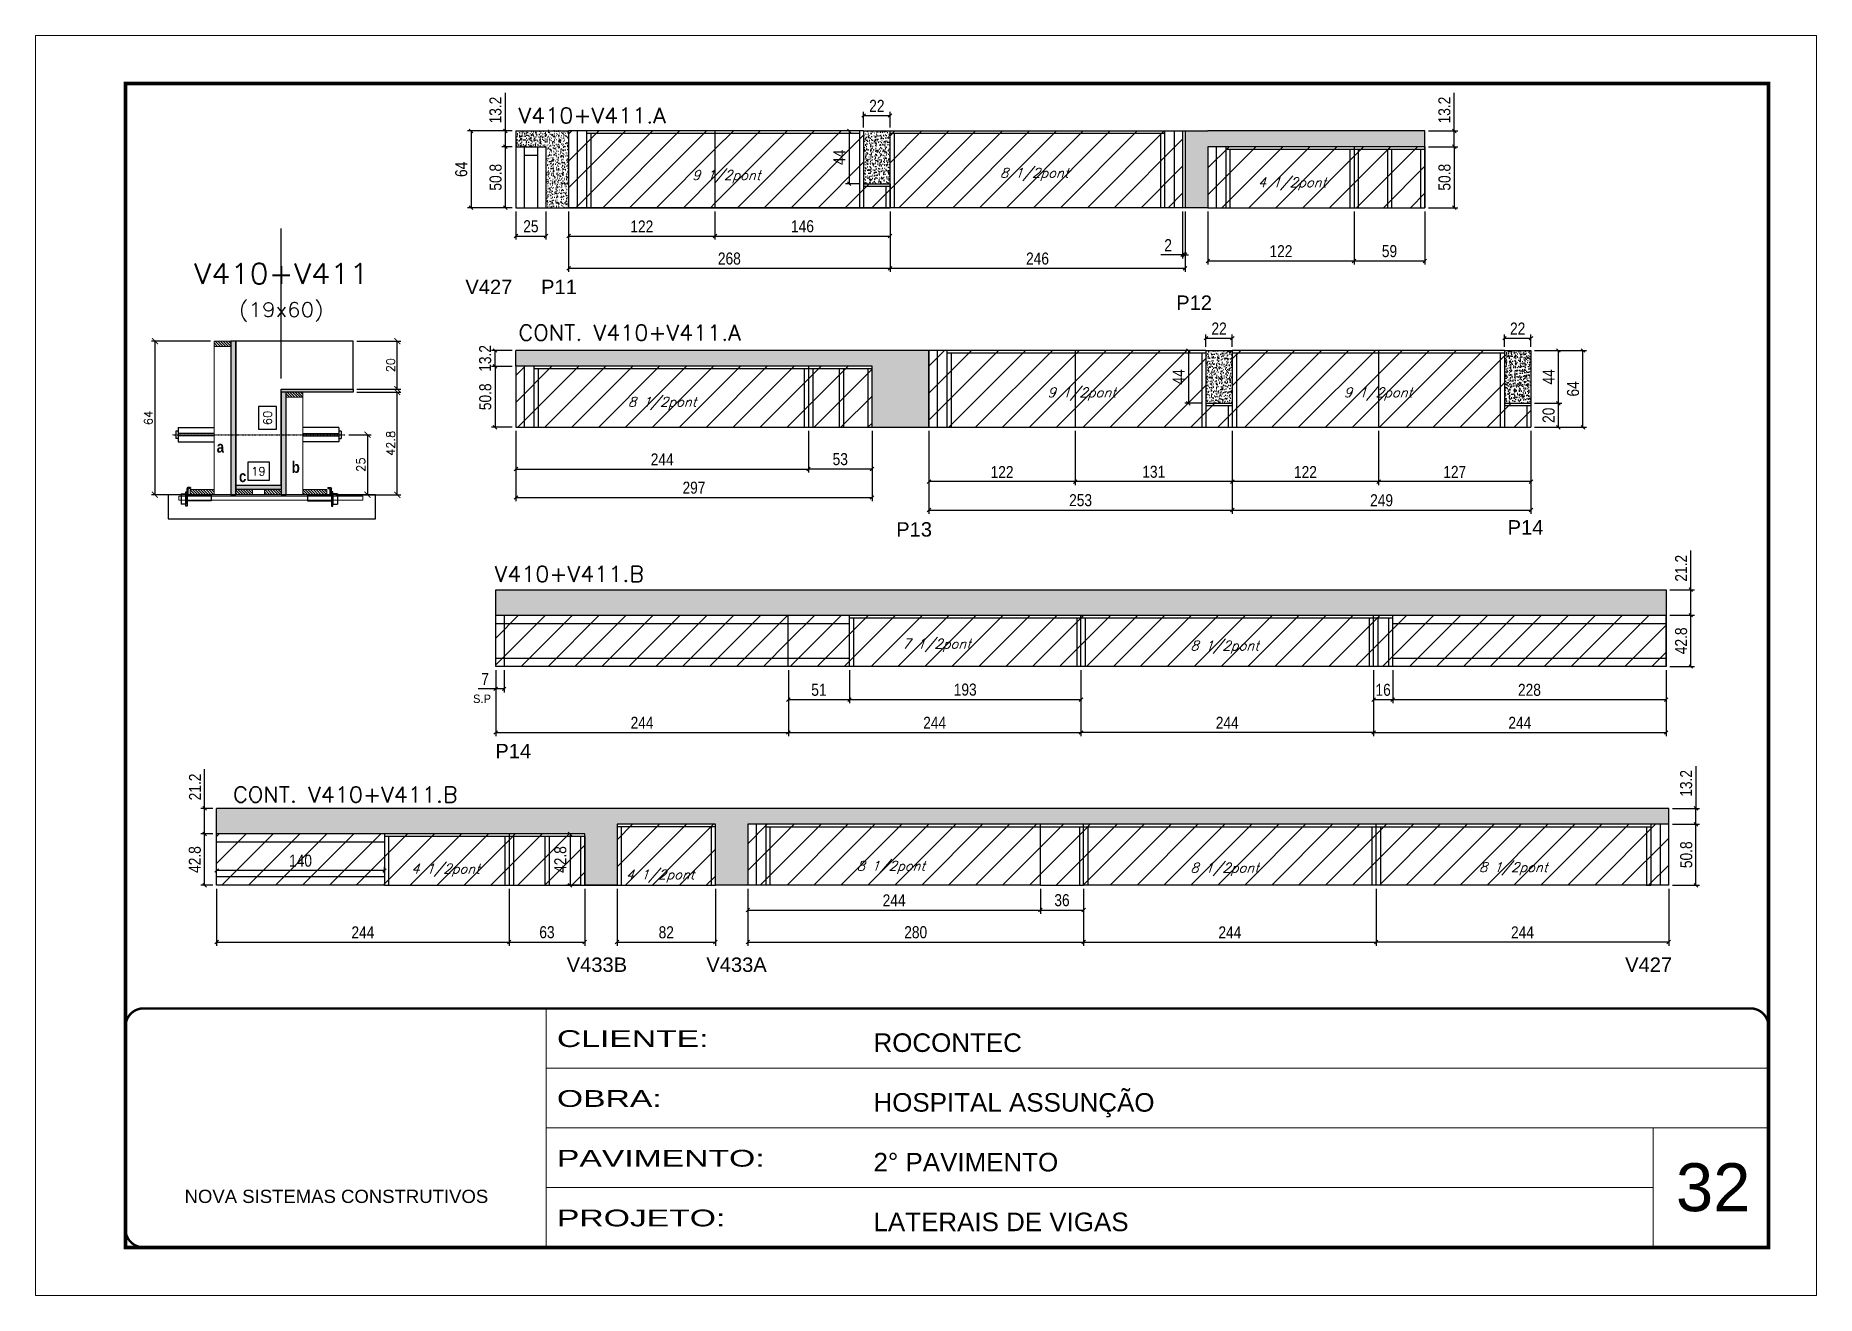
# Model space of a CAD drawing. Extents: x 137137 to 143418, y 10464 to 34486.
# Drawn here: x 141933 to 143418, y 25396 to 26446 of the extents above; entities that cross this region are included whole.
import ezdxf
from ezdxf.enums import TextEntityAlignment as Align

# ---------------------------------------------------------------- set-up
doc = ezdxf.new("R2010")
doc.units = 0
for name, pattern in [('CONTINUO', [0]), ('DASHED', [0.75, 0.5, -0.25]), ('HIDDEN', [0.375, 0.25, -0.125])]:
    doc.linetypes.add(name, pattern=pattern)
for name, color, linetype in [('5', 5, 'Continuous'), ('barrote', 251, 'Continuous'), ('COTA', 241, 'Continuous'), ('Cota Seção (2x)', 4, 'Continuous'), ('detalhes', 4, 'Continuous'), ('Painéis', 200, 'Continuous'), ('presilha', 1, 'Continuous'), ('Reaproveitamento', 251, 'Continuous'), ('SARR_2.2x7', 40, 'Continuous'), ('SARR_3.5x7', 81, 'Continuous'), ('TENSOR', 3, 'Continuous'), ('texto', 7, 'Continuous'), ('Texto de Titulo', 7, 'Continuous'), ('Texto Qtd Sarr', 242, 'Continuous')]:
    doc.layers.add(name, color=color, linetype=linetype)
for name, color, linetype, lineweight in [('CARIMBO', 255, 'Continuous', 9), ('CONCRETO', 251, 'Continuous', 25), ('Folhas', 255, 'Continuous', 9), ('Hachura', 251, 'Continuous', 9), ('Madeira', 126, 'Continuous', 18), ('SARRAFO DE PRESSAO', 251, 'DASHED', 9), ('SCO-___-LAJ', 2, 'Continuous', 0), ('Texto Seção', 7, 'Continuous', 15)]:
    doc.layers.add(name, color=color, linetype=linetype, lineweight=lineweight)
doc.styles.add('ARIAL', font='arial.ttf')
doc.styles.add('COTA TECNICA', font='techl___.ttf', dxfattribs={"height": 10})
doc.styles.add('REGUA-120', font='ROMANS.shx', dxfattribs={"height": 15})
doc.styles.add('Romans', font='romans.shx')
doc.styles.add('ROMAS860', font='ROMAS860.SHX')
doc.styles.get("Standard").update_dxf_attribs({"font": 'arial.ttf'})
doc.styles.add('TECNICA', font='techb___.ttf', dxfattribs={"height": 10})
doc.styles.add('Tecnologia', font='')
doc.styles.get('Tecnologia').set_extended_font_data('Forgotten Futurist')
doc.dimstyles.new('Cota Seção (2x)', dxfattribs={"dimtxt": 7, "dimasz": 5, "dimexe": 3, "dimexo": 3, "dimgap": 2, "dimtad": 3, "dimdec": 1, "dimlfac": 0.5, "dimzin": 12, "dimdsep": 46, "dimtxsty": 'Romans', "dimblk": 'ARCHTICK', "dimcen": 0, "dimclrd": 4, "dimclre": 4, "dimclrt": 1, "dimadec": 1, "dimazin": 3, "dimtfac": 1, "dimtdec": 1, "dimtmove": 0, "dimatfit": 3, "dimldrblk": 'OBLIQUE', "dimfxl": 1, "dimtolj": 1, "dimtzin": 12, "dimarcsym": 0})
doc.dimstyles.new('Cota Seção interna', dxfattribs={"dimtxt": 7, "dimasz": 6, "dimexe": 0.18, "dimexo": 2, "dimgap": -4, "dimtad": 3, "dimdec": 1, "dimlfac": 0.5, "dimzin": 12, "dimdsep": 46, "dimtxsty": 'Romans', "dimblk": 'ARCHTICK', "dimcen": 0.09, "dimse1": 1, "dimse2": 1, "dimsd1": 1, "dimsd2": 1, "dimclrd": 180, "dimclre": 5, "dimclrt": 1, "dimadec": 0, "dimazin": 3, "dimtfac": 1, "dimtdec": 1, "dimtofl": 0, "dimtmove": 0, "dimatfit": 3, "dimldrblk": 'ARCHTICK', "dimfxl": 1, "dimtolj": 1, "dimtzin": 0, "dimarcsym": 0})
doc.dimstyles.new('PAINEL', dxfattribs={"dimtxt": 10, "dimasz": 3, "dimexe": 3, "dimexo": 3, "dimgap": 3, "dimtad": 1, "dimdec": 1, "dimzin": 12, "dimdsep": 46, "dimtxsty": 'COTA TECNICA', "dimblk1": 'OBLIQUE', "dimblk2": 'OBLIQUE', "dimsah": 1, "dimcen": 0.9, "dimclrd": 4, "dimclre": 4, "dimclrt": 240, "dimadec": 1, "dimazin": 3, "dimtfac": 1, "dimtdec": 1, "dimtmove": 0, "dimatfit": 3, "dimfxl": 1, "dimtolj": 1, "dimtzin": 12, "dimarcsym": 0})
pattern_1 = [(50, (10644.301, -5813.042), (5.46554007, -0.47817257), [0.5715, -6.2865]), (355, (10644.301, -5813.042), (-1.05730264, 5.73170536), [0.4572, -5.02921753]), (100.4514447, (10644.7565, -5813.0817), (4.40823741, 5.25353256), [0.48570026, -5.34270734]), (46.1842, (10644.301, -5811.518), (8.13237123, -1.26126984), [0.85725, -9.42975]), (96.6355576, (10644.979, -5811.623), (7.122124, 7.42278374), [0.7285507, -8.01406824]), (351.184151, (10644.301, -5811.518), (7.122124, 7.42278374), [0.685799, -7.54379196]), (21, (10645.063, -5811.899), (4.54843174, -3.06795595), [0.5715, -6.2865]), (326, (10645.063, -5811.899), (1.85406085, 5.52563898), [0.4572, -5.0292]), (71.451445, (10645.442, -5812.1545), (6.40249258, 2.45768307), [0.48570026, -5.34269813]), (37.5, (10644.301, -5813.0418), (0.092658098, 2.536651166), [0, -4.96824, 0, -5.1054, 0, -5.04825]), (7.5, (10644.301, -5813.0418), (2.004589875, 3.005417245), [0, -2.91084, 0, -4.85394, 0, -1.92405]), (327.5, (10642.6017, -5813.0418), (4.067717855, -0.17186232), [0, -1.905, 0, -5.9436, 0, -7.8867]), (317.5, (10641.8397, -5813.042), (4.44387544, 0.76279473), [0, -2.4765, 0, -3.94716, 0, -5.6007])]
pattern_2 = [(50, (11723.8937, -5630.0556), (5.46554007, -0.47817257), [0.5715, -6.2865]), (355, (11723.8937, -5630.0556), (-1.05730264, 5.73170536), [0.4572, -5.02921753]), (100.4514447, (11724.349, -5630.0954), (4.40823741, 5.25353256), [0.48570026, -5.34270734]), (46.1842, (11723.894, -5628.5316), (8.13237123, -1.26126984), [0.85725, -9.42975]), (96.6355576, (11724.571, -5628.637), (7.122124, 7.42278374), [0.7285507, -8.01406824]), (351.184151, (11723.894, -5628.532), (7.122124, 7.42278374), [0.685799, -7.54379196]), (21, (11724.6557, -5628.9126), (4.54843174, -3.06795595), [0.5715, -6.2865]), (326, (11724.6557, -5628.9126), (1.85406085, 5.52563898), [0.4572, -5.0292]), (71.451445, (11725.0347, -5629.168), (6.40249258, 2.45768307), [0.48570026, -5.34269813]), (37.5, (11723.8937, -5630.0556), (0.092658098, 2.536651166), [0, -4.96824, 0, -5.1054, 0, -5.04825]), (7.5, (11723.8937, -5630.0556), (2.004589875, 3.005417245), [0, -2.91084, 0, -4.85394, 0, -1.92405]), (327.5, (11722.1944, -5630.0556), (4.067717855, -0.17186232), [0, -1.905, 0, -5.9436, 0, -7.8867]), (317.5, (11721.4324, -5630.0556), (4.44387544, 0.76279473), [0, -2.4765, 0, -3.94716, 0, -5.6007])]
pattern_3 = [(45, (1560.227, -1e-11), (-11.2253202, 11.2253202), [])]

msp = doc.modelspace()

# ---------------------------------------------------------------- texts
at = {"layer": '5', "linetype": 'Continuous'}
for s, p in [('V427', (142291.18, 26230.28)), ('P11', (142354.33, 26230.28)), ('P12', (142883.96, 26217.16)), ('P13', (142650.45, 26028.21)), ('P14', (143160.3, 26029.89)), ('P14', (142316.16, 25843.44)), ('V433B', (142375.7, 25665.37)), ('V433A', (142492.14, 25665.37)), ('V427', (143258.32, 25665.37))]:
    msp.add_text(s, height=12, rotation=0.00004, dxfattribs=at).set_placement(p)
at = {"layer": 'CARIMBO', "style": 'ARIAL'}
msp.add_text('32', height=40, dxfattribs=at).set_placement((143300.65, 25465.89))
at = {"layer": 'detalhes', "style": 'TECNICA'}
for s, p in [('a', (142083.83, 26098.14)), ('c', (142102.38, 26073.61)), ('b', (142146.37, 26081.3))]:
    msp.add_text(s, height=9.6, dxfattribs=at).set_placement(p)
at = {"layer": 'texto', "color": 2, "char_height": 8, "attachment_point": 5, "style": 'Romans'}
for s, insert in [('{\\Q19;\\C256;9 1/2pont}', (142508.73, 26328.22)), ('{\\Q19;\\C256;8 1/2pont}', (142765.58, 26330.07)), ('{\\Q19;\\C256;4 1/2pont}', (142980.5, 26322.16)), ('{\\Q19;\\C256;9 1/2pont}', (142805.11, 26147.08)), ('{\\Q19;\\C256;9 1/2pont}', (143052.23, 26147.08)), ('{\\Q19;\\C256;8 1/2pont}', (142455.28, 26139.17)), ('{\\Q19;\\C256;7 1/2pont}', (142684.17, 25937.58)), ('{\\Q19;\\C256;8 1/2pont}', (142924.35, 25936.02)), ('{\\Q19;\\C256;4 1/2pont}', (142274.67, 25750.13)), ('{\\Q19;\\C256;4 1/2pont}', (142453.67, 25745.22)), ('{\\Q19;\\C256;8 1/2pont}', (142646.03, 25752.44)), ('{\\Q19;\\C256;8 1/2pont}', (142924.35, 25750.87)), ('{\\Q19;\\C256;8 1/2pont}', (143165.02, 25751.31))]:
    msp.add_mtext(s, dxfattribs=dict(at, insert=insert))
at = {"layer": 'texto', "color": 4, "insert": (142305.06, 25892.97), "char_height": 7, "attachment_point": 5, "style": 'ROMAS860'}
msp.add_mtext('S.P', dxfattribs=at)
at = {"layer": 'Texto Seção', "style": 'REGUA-120', "width": 1.05}
for s, p in [('V410+V411.A', (142335.51, 26372.7)), ('CONT. V410+V411.A', (142335.51, 26191.64)), ('V410+V411.B', (142315.59, 25990.55)), ('CONT. V410+V411.B', (142097.5, 25806.67))]:
    msp.add_text(s, height=13, dxfattribs=at).set_placement(p)

# ---------------------------------------------------------------- blocks, each defined once
blk = doc.blocks.new('9999999999')
at = {"color": 30, "linetype": 'CONTINUO'}
for p, q in [((98564.6, 34230.2), (98564.6, 34429.4)), ((98564.6, 34379.6), (99584, 34379.6)), ((98564.6, 34329.8), (99488, 34329.8)), ((99584, 34329.8), (99488, 34329.8)), ((99488, 34329.8), (99488, 34230.2)), ((98564.6, 34280), (99488, 34280))]:
    blk.add_line(p, q, dxfattribs=at)
at = {"color": 30, "linetype": 'CONTINUO', "const_width": 2}
blk.add_lwpolyline([(99584, 34230.2), (99584, 34414.4, 0.414214), (99569, 34429.4), (98229, 34429.4, 0.414214), (98214, 34414.4), (98214, 34245.2, 0.414214), (98229, 34230.2), (99584, 34230.2)], format="xyb", dxfattribs=at)
at = {"layer": 'Folhas'}
blk.add_lwpolyline([(98139, 34190.2), (99624, 34190.2), (99624, 35240.2), (98139, 35240.2)], close=True, dxfattribs=at)
at = {"layer": 'Folhas', "color": 30, "const_width": 3}
blk.add_lwpolyline([(98214, 34230.2), (99584, 34230.2), (99584, 35200.2), (98214, 35200.2)], close=True, dxfattribs=at)
at = {"color": 7, "linetype": 'Continuous', "ltscale": 5, "style": 'ARIAL'}
for s, height, p in [('ROCONTEC', 15.48, (98837.7, 34393.1)), ('HOSPITAL ASSUNÇÃO', 15.483, (98837.7, 34343.3)), ('2° PAVIMENTO', 15.483, (98837.7, 34293.5)), ('NOVA SISTEMAS CONSTRUTIVOS', 11.059, (98263.2, 34267.2)), ('LATERAIS DE VIGAS', 15.483, (98837.7, 34243.7))]:
    blk.add_text(s, height=height, dxfattribs=at).set_placement(p)
at = {"layer": 'Folhas', "color": 7, "style": 'Tecnologia', "width": 1.5}
for s, p in [('CLIENTE:', (98573.7, 34397.2)), ('OBRA:', (98573.7, 34347.3)), ('PAVIMENTO:', (98573.7, 34297.5)), ('PROJETO:', (98573.7, 34247.7))]:
    blk.add_text(s, height=14, dxfattribs=at).set_placement(p)
blk = doc.blocks.new('_Oblique')
at = {"color": 0, "linetype": 'ByBlock', "lineweight": -2}
blk.add_line((-0.5, -0.5), (0.5, 0.5), dxfattribs=at)
blk = doc.blocks.new('*D675')
at = {"layer": 'COTA', "color": 4, "linetype": 'ByBlock', "lineweight": -2, "transparency": 16777216}
for p, q in [((142623.3, 26369.3), (142623.3, 26382.2)), ((142623.3, 26379.2), (142645.3, 26379.2)), ((142645.3, 26369.3), (142645.3, 26382.2))]:
    blk.add_line(p, q, dxfattribs=at)
at = {"layer": 'Defpoints', "color": 0, "linetype": 'ByBlock', "transparency": 16777216}
for p in [(142645.3, 26379.2), (142623.3, 26366.3), (142645.3, 26366.3)]:
    blk.add_point(p, dxfattribs=at)
at = {"layer": 'COTA', "color": 4, "linetype": 'ByBlock', "lineweight": -2, "transparency": 16777216, "xscale": 3, "yscale": 3, "zscale": 3, "rotation": 180}
blk.add_blockref('_Oblique', (142623.3, 26379.2), dxfattribs=at)
at = {"layer": 'COTA', "color": 4, "linetype": 'ByBlock', "lineweight": -2, "transparency": 16777216, "xscale": 3, "yscale": 3, "zscale": 3}
blk.add_blockref('_Oblique', (142645.3, 26379.2), dxfattribs=at)
at = {"layer": 'COTA', "color": 240, "linetype": 'ByBlock', "transparency": 16777216, "insert": (142634.3, 26387.2), "char_height": 10, "attachment_point": 5, "style": 'COTA TECNICA'}
blk.add_mtext('\\A1;22', dxfattribs=at)
blk = doc.blocks.new('*D676')
at = {"layer": 'COTA', "color": 4, "linetype": 'ByBlock', "lineweight": -2, "transparency": 16777216}
for p, q in [((142330.3, 26353.1), (142321.6, 26353.1)), ((142324.6, 26302.3), (142324.6, 26353.1)), ((142330.3, 26302.3), (142321.6, 26302.3))]:
    blk.add_line(p, q, dxfattribs=at)
at = {"layer": 'Defpoints', "color": 0, "linetype": 'ByBlock', "transparency": 16777216}
for p in [(142324.6, 26353.1), (142333.3, 26353.1), (142333.3, 26302.3)]:
    blk.add_point(p, dxfattribs=at)
at = {"layer": 'COTA', "color": 4, "linetype": 'ByBlock', "lineweight": -2, "transparency": 16777216, "xscale": 3, "yscale": 3, "zscale": 3}
for p, rotation in [((142324.6, 26353.1), 90), ((142324.6, 26302.3), 270)]:
    blk.add_blockref('_Oblique', p, dxfattribs=dict(at, rotation=rotation))
at = {"layer": 'COTA', "color": 240, "linetype": 'ByBlock', "transparency": 16777216, "insert": (142316.4, 26327.7), "char_height": 10, "attachment_point": 5, "rotation": 90, "style": 'COTA TECNICA'}
blk.add_mtext('\\A1;50.8', dxfattribs=at)
blk = doc.blocks.new('*D677')
at = {"layer": 'COTA', "color": 4, "linetype": 'ByBlock', "lineweight": -2, "transparency": 16777216}
for p, q in [((142333.3, 26299.3), (142333.3, 26275.7)), ((142358.3, 26299.3), (142358.3, 26275.7)), ((142333.3, 26278.7), (142358.3, 26278.7))]:
    blk.add_line(p, q, dxfattribs=at)
at = {"layer": 'Defpoints', "color": 0, "linetype": 'ByBlock', "transparency": 16777216}
for p in [(142333.3, 26302.3), (142358.3, 26302.3), (142358.3, 26278.7)]:
    blk.add_point(p, dxfattribs=at)
at = {"layer": 'COTA', "color": 4, "linetype": 'ByBlock', "lineweight": -2, "transparency": 16777216, "xscale": 3, "yscale": 3, "zscale": 3, "rotation": 180}
blk.add_blockref('_Oblique', (142333.3, 26278.7), dxfattribs=at)
at = {"layer": 'COTA', "color": 4, "linetype": 'ByBlock', "lineweight": -2, "transparency": 16777216, "xscale": 3, "yscale": 3, "zscale": 3}
blk.add_blockref('_Oblique', (142358.3, 26278.7), dxfattribs=at)
at = {"layer": 'COTA', "color": 240, "linetype": 'ByBlock', "transparency": 16777216, "insert": (142345.8, 26286.8), "char_height": 10, "attachment_point": 5, "style": 'COTA TECNICA'}
blk.add_mtext('\\A1;25', dxfattribs=at)
blk = doc.blocks.new('*D678')
at = {"layer": 'COTA', "color": 4, "linetype": 'ByBlock', "lineweight": -2, "transparency": 16777216}
for p, q in [((142324.6, 26366.3), (142324.6, 26398.1)), ((142330.3, 26366.3), (142321.6, 26366.3)), ((142324.6, 26353.1), (142324.6, 26366.3)), ((142330.3, 26353.1), (142321.6, 26353.1))]:
    blk.add_line(p, q, dxfattribs=at)
at = {"layer": 'Defpoints', "color": 0, "linetype": 'ByBlock', "transparency": 16777216}
for p in [(142324.6, 26366.3), (142333.3, 26366.3), (142333.3, 26353.1)]:
    blk.add_point(p, dxfattribs=at)
at = {"layer": 'COTA', "color": 4, "linetype": 'ByBlock', "lineweight": -2, "transparency": 16777216, "xscale": 3, "yscale": 3, "zscale": 3}
for p, rotation in [((142324.6, 26366.3), 90), ((142324.6, 26353.1), 270)]:
    blk.add_blockref('_Oblique', p, dxfattribs=dict(at, rotation=rotation))
at = {"layer": 'COTA', "color": 240, "linetype": 'ByBlock', "transparency": 16777216, "insert": (142316.3, 26383.7), "char_height": 10, "attachment_point": 5, "rotation": 90, "style": 'COTA TECNICA'}
blk.add_mtext('\\A1;13.2', dxfattribs=at)
blk = doc.blocks.new('*D679')
at = {"layer": 'COTA', "color": 4, "linetype": 'ByBlock', "lineweight": -2, "transparency": 16777216}
for p, q in [((142330.3, 26366.3), (142292.9, 26366.3)), ((142295.9, 26366.3), (142295.9, 26302.3)), ((142330.3, 26302.3), (142292.9, 26302.3))]:
    blk.add_line(p, q, dxfattribs=at)
at = {"layer": 'Defpoints', "color": 0, "linetype": 'ByBlock', "transparency": 16777216}
for p in [(142333.3, 26366.3), (142295.9, 26302.3), (142333.3, 26302.3)]:
    blk.add_point(p, dxfattribs=at)
at = {"layer": 'COTA', "color": 4, "linetype": 'ByBlock', "lineweight": -2, "transparency": 16777216, "xscale": 3, "yscale": 3, "zscale": 3}
for p, rotation in [((142295.9, 26366.3), 90), ((142295.9, 26302.3), 270)]:
    blk.add_blockref('_Oblique', p, dxfattribs=dict(at, rotation=rotation))
at = {"layer": 'COTA', "color": 240, "linetype": 'ByBlock', "transparency": 16777216, "insert": (142287.8, 26334.3), "char_height": 10, "attachment_point": 5, "rotation": 90, "style": 'COTA TECNICA'}
blk.add_mtext('\\A1;64', dxfattribs=at)
blk = doc.blocks.new('*D680')
at = {"layer": 'COTA', "color": 4, "linetype": 'ByBlock', "lineweight": -2, "transparency": 16777216}
for p, q in [((142377.3, 26299.3), (142377.3, 26248.8)), ((142645.3, 26299.3), (142645.3, 26248.8)), ((142377.3, 26251.8), (142645.3, 26251.8))]:
    blk.add_line(p, q, dxfattribs=at)
at = {"layer": 'Defpoints', "color": 0, "linetype": 'ByBlock', "transparency": 16777216}
for p in [(142377.3, 26302.3), (142645.3, 26302.3), (142645.3, 26251.8)]:
    blk.add_point(p, dxfattribs=at)
at = {"layer": 'COTA', "color": 4, "linetype": 'ByBlock', "lineweight": -2, "transparency": 16777216, "xscale": 3, "yscale": 3, "zscale": 3, "rotation": 180}
blk.add_blockref('_Oblique', (142377.3, 26251.8), dxfattribs=at)
at = {"layer": 'COTA', "color": 4, "linetype": 'ByBlock', "lineweight": -2, "transparency": 16777216, "xscale": 3, "yscale": 3, "zscale": 3}
blk.add_blockref('_Oblique', (142645.3, 26251.8), dxfattribs=at)
at = {"layer": 'COTA', "color": 240, "linetype": 'ByBlock', "transparency": 16777216, "insert": (142511.3, 26259.9), "char_height": 10, "attachment_point": 5, "style": 'COTA TECNICA'}
blk.add_mtext('\\A1;268', dxfattribs=at)
blk = doc.blocks.new('*D681')
at = {"layer": 'COTA', "color": 4, "linetype": 'ByBlock', "lineweight": -2, "transparency": 16777216}
for p, q in [((142620.3, 26366.3), (142608.2, 26366.3)), ((142611.2, 26366.3), (142611.2, 26322.3)), ((142620.3, 26322.3), (142608.2, 26322.3))]:
    blk.add_line(p, q, dxfattribs=at)
at = {"layer": 'Defpoints', "color": 0, "linetype": 'ByBlock', "transparency": 16777216}
for p in [(142623.3, 26366.3), (142611.2, 26322.3), (142623.3, 26322.3)]:
    blk.add_point(p, dxfattribs=at)
at = {"layer": 'COTA', "color": 4, "linetype": 'ByBlock', "lineweight": -2, "transparency": 16777216, "xscale": 3, "yscale": 3, "zscale": 3}
for p, rotation in [((142611.2, 26366.3), 90), ((142611.2, 26322.3), 270)]:
    blk.add_blockref('_Oblique', p, dxfattribs=dict(at, rotation=rotation))
at = {"layer": 'COTA', "color": 240, "linetype": 'ByBlock', "transparency": 16777216, "insert": (142603.1, 26344.3), "char_height": 10, "attachment_point": 5, "rotation": 90, "style": 'COTA TECNICA'}
blk.add_mtext('\\A1;44', dxfattribs=at)
blk = doc.blocks.new('*D682')
at = {"layer": 'COTA', "color": 4, "linetype": 'ByBlock', "lineweight": -2, "transparency": 16777216}
for p, q in [((142645.3, 26279.3), (142645.3, 26248.8)), ((142891.3, 26279.3), (142891.3, 26248.8)), ((142645.3, 26251.8), (142891.3, 26251.8))]:
    blk.add_line(p, q, dxfattribs=at)
at = {"layer": 'Defpoints', "color": 0, "linetype": 'ByBlock', "transparency": 16777216}
for p in [(142645.3, 26282.3), (142891.3, 26282.3), (142891.3, 26251.8)]:
    blk.add_point(p, dxfattribs=at)
at = {"layer": 'COTA', "color": 4, "linetype": 'ByBlock', "lineweight": -2, "transparency": 16777216, "xscale": 3, "yscale": 3, "zscale": 3, "rotation": 180}
blk.add_blockref('_Oblique', (142645.3, 26251.8), dxfattribs=at)
at = {"layer": 'COTA', "color": 4, "linetype": 'ByBlock', "lineweight": -2, "transparency": 16777216, "xscale": 3, "yscale": 3, "zscale": 3}
blk.add_blockref('_Oblique', (142891.3, 26251.8), dxfattribs=at)
at = {"layer": 'COTA', "color": 240, "linetype": 'ByBlock', "transparency": 16777216, "insert": (142768.3, 26259.9), "char_height": 10, "attachment_point": 5, "style": 'COTA TECNICA'}
blk.add_mtext('\\A1;246', dxfattribs=at)
blk = doc.blocks.new('*D683')
at = {"layer": 'COTA', "color": 4, "linetype": 'ByBlock', "lineweight": -2, "transparency": 16777216}
for p, q in [((142333.3, 26116.3), (142333.3, 26057.8)), ((142630.3, 26116.3), (142630.3, 26057.8)), ((142333.3, 26060.8), (142630.3, 26060.8))]:
    blk.add_line(p, q, dxfattribs=at)
at = {"layer": 'Defpoints', "color": 0, "linetype": 'ByBlock', "transparency": 16777216}
for p in [(142333.3, 26119.3), (142630.3, 26119.3), (142630.3, 26060.8)]:
    blk.add_point(p, dxfattribs=at)
at = {"layer": 'COTA', "color": 4, "linetype": 'ByBlock', "lineweight": -2, "transparency": 16777216, "xscale": 3, "yscale": 3, "zscale": 3, "rotation": 180}
blk.add_blockref('_Oblique', (142333.3, 26060.8), dxfattribs=at)
at = {"layer": 'COTA', "color": 4, "linetype": 'ByBlock', "lineweight": -2, "transparency": 16777216, "xscale": 3, "yscale": 3, "zscale": 3}
blk.add_blockref('_Oblique', (142630.3, 26060.8), dxfattribs=at)
at = {"layer": 'COTA', "color": 240, "linetype": 'ByBlock', "transparency": 16777216, "insert": (142481.8, 26068.9), "char_height": 10, "attachment_point": 5, "style": 'COTA TECNICA'}
blk.add_mtext('\\A1;297', dxfattribs=at)
blk = doc.blocks.new('*D684')
at = {"layer": 'COTA', "color": 4, "linetype": 'ByBlock', "lineweight": -2, "transparency": 16777216}
for p, q in [((142677.7, 26116.3), (142677.7, 26047.3)), ((142930.7, 26116.3), (142930.7, 26047.3)), ((142677.7, 26050.3), (142930.7, 26050.3))]:
    blk.add_line(p, q, dxfattribs=at)
at = {"layer": 'Defpoints', "color": 0, "linetype": 'ByBlock', "transparency": 16777216}
for p in [(142677.7, 26119.3), (142930.7, 26119.3), (142930.7, 26050.3)]:
    blk.add_point(p, dxfattribs=at)
at = {"layer": 'COTA', "color": 4, "linetype": 'ByBlock', "lineweight": -2, "transparency": 16777216, "xscale": 3, "yscale": 3, "zscale": 3, "rotation": 180}
blk.add_blockref('_Oblique', (142677.7, 26050.3), dxfattribs=at)
at = {"layer": 'COTA', "color": 4, "linetype": 'ByBlock', "lineweight": -2, "transparency": 16777216, "xscale": 3, "yscale": 3, "zscale": 3}
blk.add_blockref('_Oblique', (142930.7, 26050.3), dxfattribs=at)
at = {"layer": 'COTA', "color": 240, "linetype": 'ByBlock', "transparency": 16777216, "insert": (142804.2, 26058.5), "char_height": 10, "attachment_point": 5, "style": 'COTA TECNICA'}
blk.add_mtext('\\A1;253', dxfattribs=at)
blk = doc.blocks.new('*D685')
at = {"layer": 'COTA', "color": 4, "linetype": 'ByBlock', "lineweight": -2, "transparency": 16777216}
for p, q in [((142930.7, 26116.3), (142930.7, 26047.3)), ((143179.7, 26116.3), (143179.7, 26047.3)), ((142930.7, 26050.3), (143179.7, 26050.3))]:
    blk.add_line(p, q, dxfattribs=at)
at = {"layer": 'Defpoints', "color": 0, "linetype": 'ByBlock', "transparency": 16777216}
for p in [(142930.7, 26119.3), (143179.7, 26119.3), (143179.7, 26050.3)]:
    blk.add_point(p, dxfattribs=at)
at = {"layer": 'COTA', "color": 4, "linetype": 'ByBlock', "lineweight": -2, "transparency": 16777216, "xscale": 3, "yscale": 3, "zscale": 3, "rotation": 180}
blk.add_blockref('_Oblique', (142930.7, 26050.3), dxfattribs=at)
at = {"layer": 'COTA', "color": 4, "linetype": 'ByBlock', "lineweight": -2, "transparency": 16777216, "xscale": 3, "yscale": 3, "zscale": 3}
blk.add_blockref('_Oblique', (143179.7, 26050.3), dxfattribs=at)
at = {"layer": 'COTA', "color": 240, "linetype": 'ByBlock', "transparency": 16777216, "insert": (143055.2, 26058.4), "char_height": 10, "attachment_point": 5, "style": 'COTA TECNICA'}
blk.add_mtext('\\A1;249', dxfattribs=at)
blk = doc.blocks.new('*D686')
at = {"layer": 'COTA', "color": 4, "linetype": 'ByBlock', "lineweight": -2, "transparency": 16777216}
for p, q in [((142908.7, 26186.3), (142908.7, 26196.6)), ((142930.7, 26186.3), (142930.7, 26196.6)), ((142908.7, 26193.6), (142930.7, 26193.6))]:
    blk.add_line(p, q, dxfattribs=at)
at = {"layer": 'Defpoints', "color": 0, "linetype": 'ByBlock', "transparency": 16777216}
for p in [(142908.7, 26183.3), (142930.7, 26193.6), (142930.7, 26183.3)]:
    blk.add_point(p, dxfattribs=at)
at = {"layer": 'COTA', "color": 4, "linetype": 'ByBlock', "lineweight": -2, "transparency": 16777216, "xscale": 3, "yscale": 3, "zscale": 3, "rotation": 180}
blk.add_blockref('_Oblique', (142908.7, 26193.6), dxfattribs=at)
at = {"layer": 'COTA', "color": 4, "linetype": 'ByBlock', "lineweight": -2, "transparency": 16777216, "xscale": 3, "yscale": 3, "zscale": 3}
blk.add_blockref('_Oblique', (142930.7, 26193.6), dxfattribs=at)
at = {"layer": 'COTA', "color": 240, "linetype": 'ByBlock', "transparency": 16777216, "insert": (142919.7, 26201.6), "char_height": 10, "attachment_point": 5, "style": 'COTA TECNICA'}
blk.add_mtext('\\A1;22', dxfattribs=at)
blk = doc.blocks.new('*D687')
at = {"layer": 'COTA', "color": 4, "linetype": 'ByBlock', "lineweight": -2, "transparency": 16777216}
for p, q in [((142905.7, 26183.3), (142891.1, 26183.3)), ((142894.1, 26183.3), (142894.1, 26139.3)), ((142905.7, 26139.3), (142891.1, 26139.3))]:
    blk.add_line(p, q, dxfattribs=at)
at = {"layer": 'Defpoints', "color": 0, "linetype": 'ByBlock', "transparency": 16777216}
for p in [(142908.7, 26183.3), (142894.1, 26139.3), (142908.7, 26139.3)]:
    blk.add_point(p, dxfattribs=at)
at = {"layer": 'COTA', "color": 4, "linetype": 'ByBlock', "lineweight": -2, "transparency": 16777216, "xscale": 3, "yscale": 3, "zscale": 3}
for p, rotation in [((142894.1, 26183.3), 90), ((142894.1, 26139.3), 270)]:
    blk.add_blockref('_Oblique', p, dxfattribs=dict(at, rotation=rotation))
at = {"layer": 'COTA', "color": 240, "linetype": 'ByBlock', "transparency": 16777216, "insert": (142886, 26161.3), "char_height": 10, "attachment_point": 5, "rotation": 90, "style": 'COTA TECNICA'}
blk.add_mtext('\\A1;44', dxfattribs=at)
blk = doc.blocks.new('*D688')
at = {"layer": 'COTA', "color": 4, "linetype": 'ByBlock', "lineweight": -2, "transparency": 16777216}
for p, q in [((142577.3, 26116.3), (142577.3, 26081.5)), ((142630.3, 26116.3), (142630.3, 26081.5)), ((142630.3, 26084.5), (142577.3, 26084.5))]:
    blk.add_line(p, q, dxfattribs=at)
at = {"layer": 'Defpoints', "color": 0, "linetype": 'ByBlock', "transparency": 16777216}
for p in [(142577.3, 26119.3), (142630.3, 26119.3), (142577.3, 26084.5)]:
    blk.add_point(p, dxfattribs=at)
at = {"layer": 'COTA', "color": 4, "linetype": 'ByBlock', "lineweight": -2, "transparency": 16777216, "xscale": 3, "yscale": 3, "zscale": 3, "rotation": 180}
blk.add_blockref('_Oblique', (142577.3, 26084.5), dxfattribs=at)
at = {"layer": 'COTA', "color": 4, "linetype": 'ByBlock', "lineweight": -2, "transparency": 16777216, "xscale": 3, "yscale": 3, "zscale": 3}
blk.add_blockref('_Oblique', (142630.3, 26084.5), dxfattribs=at)
at = {"layer": 'COTA', "color": 240, "linetype": 'ByBlock', "transparency": 16777216, "insert": (142603.8, 26092.7), "char_height": 10, "attachment_point": 5, "style": 'COTA TECNICA'}
blk.add_mtext('\\A1;53', dxfattribs=at)
blk = doc.blocks.new('*D689')
at = {"layer": 'COTA', "color": 4, "linetype": 'ByBlock', "lineweight": -2, "transparency": 16777216}
for p, q in [((142677.7, 26116.3), (142677.7, 26071)), ((142799.7, 26116.3), (142799.7, 26071)), ((142799.7, 26074), (142677.7, 26074))]:
    blk.add_line(p, q, dxfattribs=at)
at = {"layer": 'Defpoints', "color": 0, "linetype": 'ByBlock', "transparency": 16777216}
for p in [(142677.7, 26119.3), (142799.7, 26119.3), (142677.7, 26074)]:
    blk.add_point(p, dxfattribs=at)
at = {"layer": 'COTA', "color": 4, "linetype": 'ByBlock', "lineweight": -2, "transparency": 16777216, "xscale": 3, "yscale": 3, "zscale": 3, "rotation": 180}
blk.add_blockref('_Oblique', (142677.7, 26074), dxfattribs=at)
at = {"layer": 'COTA', "color": 4, "linetype": 'ByBlock', "lineweight": -2, "transparency": 16777216, "xscale": 3, "yscale": 3, "zscale": 3}
blk.add_blockref('_Oblique', (142799.7, 26074), dxfattribs=at)
at = {"layer": 'COTA', "color": 240, "linetype": 'ByBlock', "transparency": 16777216, "insert": (142738.7, 26082), "char_height": 10, "attachment_point": 5, "style": 'COTA TECNICA'}
blk.add_mtext('\\A1;122', dxfattribs=at)
blk = doc.blocks.new('*D690')
at = {"layer": 'COTA', "color": 4, "linetype": 'ByBlock', "lineweight": -2, "transparency": 16777216}
for p, q in [((142799.7, 26116.3), (142799.7, 26071)), ((142930.7, 26116.3), (142930.7, 26071)), ((142930.7, 26074), (142799.7, 26074))]:
    blk.add_line(p, q, dxfattribs=at)
at = {"layer": 'Defpoints', "color": 0, "linetype": 'ByBlock', "transparency": 16777216}
for p in [(142799.7, 26119.3), (142930.7, 26119.3), (142799.7, 26074)]:
    blk.add_point(p, dxfattribs=at)
at = {"layer": 'COTA', "color": 4, "linetype": 'ByBlock', "lineweight": -2, "transparency": 16777216, "xscale": 3, "yscale": 3, "zscale": 3, "rotation": 180}
blk.add_blockref('_Oblique', (142799.7, 26074), dxfattribs=at)
at = {"layer": 'COTA', "color": 4, "linetype": 'ByBlock', "lineweight": -2, "transparency": 16777216, "xscale": 3, "yscale": 3, "zscale": 3}
blk.add_blockref('_Oblique', (142930.7, 26074), dxfattribs=at)
at = {"layer": 'COTA', "color": 240, "linetype": 'ByBlock', "transparency": 16777216, "insert": (142865.2, 26082.2), "char_height": 10, "attachment_point": 5, "style": 'COTA TECNICA'}
blk.add_mtext('\\A1;131', dxfattribs=at)
blk = doc.blocks.new('*D691')
at = {"layer": 'COTA', "color": 4, "linetype": 'ByBlock', "lineweight": -2, "transparency": 16777216}
for p, q in [((142930.7, 26116.3), (142930.7, 26071)), ((143052.7, 26116.3), (143052.7, 26071)), ((143052.7, 26074), (142930.7, 26074))]:
    blk.add_line(p, q, dxfattribs=at)
at = {"layer": 'Defpoints', "color": 0, "linetype": 'ByBlock', "transparency": 16777216}
for p in [(142930.7, 26119.3), (143052.7, 26119.3), (142930.7, 26074)]:
    blk.add_point(p, dxfattribs=at)
at = {"layer": 'COTA', "color": 4, "linetype": 'ByBlock', "lineweight": -2, "transparency": 16777216, "xscale": 3, "yscale": 3, "zscale": 3, "rotation": 180}
blk.add_blockref('_Oblique', (142930.7, 26074), dxfattribs=at)
at = {"layer": 'COTA', "color": 4, "linetype": 'ByBlock', "lineweight": -2, "transparency": 16777216, "xscale": 3, "yscale": 3, "zscale": 3}
blk.add_blockref('_Oblique', (143052.7, 26074), dxfattribs=at)
at = {"layer": 'COTA', "color": 240, "linetype": 'ByBlock', "transparency": 16777216, "insert": (142991.7, 26082), "char_height": 10, "attachment_point": 5, "style": 'COTA TECNICA'}
blk.add_mtext('\\A1;122', dxfattribs=at)
blk = doc.blocks.new('*D692')
at = {"layer": 'COTA', "color": 4, "linetype": 'ByBlock', "lineweight": -2, "transparency": 16777216}
for p, q in [((143052.7, 26116.3), (143052.7, 26071)), ((143179.7, 26116.3), (143179.7, 26071)), ((143179.7, 26074), (143052.7, 26074))]:
    blk.add_line(p, q, dxfattribs=at)
at = {"layer": 'Defpoints', "color": 0, "linetype": 'ByBlock', "transparency": 16777216}
for p in [(143052.7, 26119.3), (143179.7, 26119.3), (143052.7, 26074)]:
    blk.add_point(p, dxfattribs=at)
at = {"layer": 'COTA', "color": 4, "linetype": 'ByBlock', "lineweight": -2, "transparency": 16777216, "xscale": 3, "yscale": 3, "zscale": 3, "rotation": 180}
blk.add_blockref('_Oblique', (143052.7, 26074), dxfattribs=at)
at = {"layer": 'COTA', "color": 4, "linetype": 'ByBlock', "lineweight": -2, "transparency": 16777216, "xscale": 3, "yscale": 3, "zscale": 3}
blk.add_blockref('_Oblique', (143179.7, 26074), dxfattribs=at)
at = {"layer": 'COTA', "color": 240, "linetype": 'ByBlock', "transparency": 16777216, "insert": (143116.2, 26082.1), "char_height": 10, "attachment_point": 5, "style": 'COTA TECNICA'}
blk.add_mtext('\\A1;127', dxfattribs=at)
blk = doc.blocks.new('titulo1')
at = {"layer": 'Defpoints', "color": 252, "linetype": 'HIDDEN', "ltscale": 2}
blk.add_line((0, 0), (0, 125), dxfattribs=at)
at = {"layer": 'Defpoints', "style": 'Romans', "oblique": 15}
blk.add_attdef('FOLHA', text='', height=10, dxfattribs=at).set_placement((0, 15.6), align=Align.MIDDLE_CENTER)
at = {"layer": 'Texto Qtd Sarr', "color": 3, "style": 'Romans', "oblique": 15}
for tag, height, p in [('TITULO', 17, (0, 71.4)), ('SEÇÃO', 12, (0, 41.5))]:
    blk.add_attdef(tag, text='', height=height, dxfattribs=at).set_placement(p, align=Align.MIDDLE_CENTER)
blk = doc.blocks.new('_ArchTick')
at = {"color": 0, "linetype": 'ByBlock', "const_width": 0.15}
blk.add_lwpolyline([(-0.5, -0.5), (0.5, 0.5)], dxfattribs=at)
blk = doc.blocks.new('*D693')
at = {"layer": 'COTA', "color": 4, "lineweight": -2, "transparency": 16777216}
for p, q in [((142200.7, 26148.7), (142237.4, 26148.7)), ((142234.4, 26063.1), (142234.4, 26148.7)), ((142183.1, 26063.1), (142237.4, 26063.1))]:
    blk.add_line(p, q, dxfattribs=at)
at = {"layer": 'Defpoints', "color": 0, "transparency": 16777216}
for p in [(142197.7, 26148.7), (142234.4, 26148.7), (142180.1, 26063.1)]:
    blk.add_point(p, dxfattribs=at)
at = {"layer": 'COTA', "color": 4, "lineweight": -2, "transparency": 16777216, "xscale": 5, "yscale": 5, "zscale": 5}
for p, rotation in [((142234.4, 26148.7), 90), ((142234.4, 26063.1), 270)]:
    blk.add_blockref('_ArchTick', p, dxfattribs=dict(at, rotation=rotation))
at = {"layer": 'COTA', "color": 1, "transparency": 16777216, "insert": (142228.9, 26105.9), "char_height": 7, "attachment_point": 5, "rotation": 90, "style": 'Romans'}
blk.add_mtext('\\A1;42.8', dxfattribs=at)
blk = doc.blocks.new('*D694')
at = {"layer": 'COTA', "color": 4, "lineweight": -2, "transparency": 16777216}
for p, q in [((142200.7, 26191.1), (142237.4, 26191.1)), ((142234.4, 26151.1), (142234.4, 26191.1)), ((142200.7, 26151.1), (142237.4, 26151.1))]:
    blk.add_line(p, q, dxfattribs=at)
at = {"layer": 'Defpoints', "color": 0, "transparency": 16777216}
for p in [(142197.7, 26191.1), (142234.4, 26191.1), (142197.7, 26151.1)]:
    blk.add_point(p, dxfattribs=at)
at = {"layer": 'COTA', "color": 4, "lineweight": -2, "transparency": 16777216, "xscale": 5, "yscale": 5, "zscale": 5}
for p, rotation in [((142234.4, 26191.1), 90), ((142234.4, 26151.1), 270)]:
    blk.add_blockref('_ArchTick', p, dxfattribs=dict(at, rotation=rotation))
at = {"layer": 'COTA', "color": 1, "transparency": 16777216, "insert": (142228.9, 26171.1), "char_height": 7, "attachment_point": 5, "rotation": 90, "style": 'Romans'}
blk.add_mtext('\\A1;20', dxfattribs=at)
blk = doc.blocks.new('*D695')
at = {"layer": 'Cota Seção (2x)', "color": 180, "lineweight": -2, "transparency": 16777216}
for p, q in [((142133.7, 26136.6), (142118.7, 26136.6)), ((142118.7, 26136.6), (142118.7, 26117.6)), ((142133.7, 26117.6), (142133.7, 26136.6)), ((142118.7, 26117.6), (142133.7, 26117.6))]:
    blk.add_line(p, q, dxfattribs=at)
at = {"layer": 'Defpoints', "color": 0, "transparency": 16777216}
for p in [(142137.7, 26191.1), (142137.7, 26191.1), (142137.7, 26071.1)]:
    blk.add_point(p, dxfattribs=at)
at = {"layer": 'Cota Seção (2x)', "color": 1, "transparency": 16777216, "insert": (142126.2, 26127.1), "char_height": 7, "attachment_point": 5, "rotation": 90, "style": 'Romans'}
blk.add_mtext('\\A1;60', dxfattribs=at)
blk = doc.blocks.new('PRESILHA METÁLICA 1')
at = {"layer": 'presilha'}
for p, q in [((0, 13), (6, 13)), ((0, 13), (0, 0)), ((6, 0), (0, 0)), ((6, 15.5), (7.5, 15.5)), ((6, -2.5), (6, 15.5)), ((6, 13), (6, 0)), ((7.5, 10.6), (7.5, 19.9)), ((7.5, 15.5), (7.5, -2.5)), ((37.5, 4.1), (7.5, 4.1)), ((12, 21), (8.6, 21)), ((9, 11.6), (9, 18.9)), ((12, 19.5), (9.6, 19.5)), ((37.5, 11), (9.6, 11)), ((12, 21), (12, 19.5)), ((37.5, 11), (37.5, 4.1)), ((7.5, -2.5), (6, -2.5))]:
    blk.add_line(p, q, dxfattribs=at)
for centre, radius, start, end in [((8.6, 19.9), 1.14, 90, 180), ((9.6, 18.9), 0.57, 90, 180), ((9.6, 11.6), 0.57, 180, 270)]:
    blk.add_arc(centre, radius, start, end, dxfattribs=at)
blk = doc.blocks.new('*D696')
at = {"layer": 'Cota Seção (2x)', "color": 180, "lineweight": -2, "transparency": 16777216}
for p, q in [((142127.7, 26090.1), (142109.7, 26090.1)), ((142109.7, 26090.1), (142109.7, 26075.1)), ((142127.7, 26075.1), (142127.7, 26090.1)), ((142109.7, 26075.1), (142127.7, 26075.1))]:
    blk.add_line(p, q, dxfattribs=at)
at = {"layer": 'Defpoints', "color": 0, "transparency": 16777216}
for p in [(142099.7, 26063.1), (142137.7, 26071.1), (142137.7, 26063.1)]:
    blk.add_point(p, dxfattribs=at)
at = {"layer": 'Cota Seção (2x)', "color": 1, "transparency": 16777216, "insert": (142118.7, 26082.6), "char_height": 7, "attachment_point": 5, "style": 'Romans'}
blk.add_mtext('\\A1;19', dxfattribs=at)
blk = doc.blocks.new('*D697')
at = {"layer": 'COTA', "color": 4, "lineweight": -2, "transparency": 16777216}
for p, q in [((142078.7, 26191.1), (142029.3, 26191.1)), ((142032.3, 26191.1), (142032.3, 26063.1)), ((142078.7, 26063.1), (142029.3, 26063.1))]:
    blk.add_line(p, q, dxfattribs=at)
at = {"layer": 'Defpoints', "color": 0, "transparency": 16777216}
for p in [(142081.7, 26191.1), (142032.3, 26063.1), (142081.7, 26063.1)]:
    blk.add_point(p, dxfattribs=at)
at = {"layer": 'COTA', "color": 4, "lineweight": -2, "transparency": 16777216, "xscale": 5, "yscale": 5, "zscale": 5}
for p, rotation in [((142032.3, 26191.1), 90), ((142032.3, 26063.1), 270)]:
    blk.add_blockref('_ArchTick', p, dxfattribs=dict(at, rotation=rotation))
at = {"layer": 'COTA', "color": 1, "transparency": 16777216, "insert": (142026.8, 26127.1), "char_height": 7, "attachment_point": 5, "rotation": 90, "style": 'Romans'}
blk.add_mtext('\\A1;64', dxfattribs=at)
blk = doc.blocks.new('*D698')
at = {"layer": 'COTA', "color": 4, "lineweight": -2, "transparency": 16777216}
for p, q in [((142194, 26113.1), (142212.5, 26113.1)), ((142209.5, 26113.1), (142209.5, 26063.1)), ((142194, 26063.1), (142212.5, 26063.1))]:
    blk.add_line(p, q, dxfattribs=at)
at = {"layer": 'Defpoints', "color": 0, "transparency": 16777216}
for p in [(142191, 26113.1), (142191, 26063.1), (142209.5, 26063.1)]:
    blk.add_point(p, dxfattribs=at)
at = {"layer": 'COTA', "color": 4, "lineweight": -2, "transparency": 16777216, "xscale": 5, "yscale": 5, "zscale": 5}
for p, rotation in [((142209.5, 26113.1), 90), ((142209.5, 26063.1), 270)]:
    blk.add_blockref('_ArchTick', p, dxfattribs=dict(at, rotation=rotation))
at = {"layer": 'COTA', "color": 1, "transparency": 16777216, "insert": (142204, 26088.1), "char_height": 7, "attachment_point": 5, "rotation": 90, "style": 'Romans'}
blk.add_mtext('\\A1;25', dxfattribs=at)
blk = doc.blocks.new('*D757')
at = {"layer": 'COTA', "color": 4, "linetype": 'ByBlock', "lineweight": -2, "transparency": 16777216}
for p, q in [((142330.3, 26170.1), (142312.9, 26170.1)), ((142315.9, 26170.1), (142315.9, 26119.3)), ((142330.3, 26119.3), (142312.9, 26119.3))]:
    blk.add_line(p, q, dxfattribs=at)
at = {"layer": 'Defpoints', "color": 0, "linetype": 'ByBlock', "transparency": 16777216}
for p in [(142333.3, 26170.1), (142315.9, 26119.3), (142333.3, 26119.3)]:
    blk.add_point(p, dxfattribs=at)
at = {"layer": 'COTA', "color": 4, "linetype": 'ByBlock', "lineweight": -2, "transparency": 16777216, "xscale": 3, "yscale": 3, "zscale": 3}
for p, rotation in [((142315.9, 26170.1), 90), ((142315.9, 26119.3), 270)]:
    blk.add_blockref('_Oblique', p, dxfattribs=dict(at, rotation=rotation))
at = {"layer": 'COTA', "color": 240, "linetype": 'ByBlock', "transparency": 16777216, "insert": (142307.8, 26144.7), "char_height": 10, "attachment_point": 5, "rotation": 90, "style": 'COTA TECNICA'}
blk.add_mtext('\\A1;50.8', dxfattribs=at)
blk = doc.blocks.new('*D758')
at = {"layer": 'COTA', "color": 4, "linetype": 'ByBlock', "lineweight": -2, "transparency": 16777216}
for p, q in [((142330.3, 26183.3), (142312.9, 26183.3)), ((142315.9, 26170.1), (142315.9, 26183.3)), ((142330.3, 26170.1), (142312.9, 26170.1))]:
    blk.add_line(p, q, dxfattribs=at)
at = {"layer": 'Defpoints', "color": 0, "linetype": 'ByBlock', "transparency": 16777216}
for p in [(142315.9, 26183.3), (142333.3, 26183.3), (142333.3, 26170.1)]:
    blk.add_point(p, dxfattribs=at)
at = {"layer": 'COTA', "color": 4, "linetype": 'ByBlock', "lineweight": -2, "transparency": 16777216, "xscale": 3, "yscale": 3, "zscale": 3}
for p, rotation in [((142315.9, 26183.3), 90), ((142315.9, 26170.1), 270)]:
    blk.add_blockref('_Oblique', p, dxfattribs=dict(at, rotation=rotation))
at = {"layer": 'COTA', "color": 240, "linetype": 'ByBlock', "transparency": 16777216, "insert": (142307.7, 26176.7), "char_height": 10, "attachment_point": 5, "rotation": 90, "style": 'COTA TECNICA'}
blk.add_mtext('\\A1;13.2', dxfattribs=at)
blk = doc.blocks.new('*D759')
at = {"layer": 'COTA', "color": 4, "linetype": 'ByBlock', "lineweight": -2, "transparency": 16777216}
for p, q in [((142910.3, 26299.3), (142910.3, 26255)), ((143032.3, 26299.3), (143032.3, 26255)), ((142910.3, 26258), (143032.3, 26258))]:
    blk.add_line(p, q, dxfattribs=at)
at = {"layer": 'Defpoints', "color": 0, "linetype": 'ByBlock', "transparency": 16777216}
for p in [(142910.3, 26302.3), (143032.3, 26302.3), (143032.3, 26258)]:
    blk.add_point(p, dxfattribs=at)
at = {"layer": 'COTA', "color": 4, "linetype": 'ByBlock', "lineweight": -2, "transparency": 16777216, "xscale": 3, "yscale": 3, "zscale": 3, "rotation": 180}
blk.add_blockref('_Oblique', (142910.3, 26258), dxfattribs=at)
at = {"layer": 'COTA', "color": 4, "linetype": 'ByBlock', "lineweight": -2, "transparency": 16777216, "xscale": 3, "yscale": 3, "zscale": 3}
blk.add_blockref('_Oblique', (143032.3, 26258), dxfattribs=at)
at = {"layer": 'COTA', "color": 240, "linetype": 'ByBlock', "transparency": 16777216, "insert": (142971.3, 26266.1), "char_height": 10, "attachment_point": 5, "style": 'COTA TECNICA'}
blk.add_mtext('\\A1;122', dxfattribs=at)
blk = doc.blocks.new('*D760')
at = {"layer": 'COTA', "color": 4, "linetype": 'ByBlock', "lineweight": -2, "transparency": 16777216}
for p, q in [((143032.3, 26299.3), (143032.3, 26255)), ((143091.3, 26299.3), (143091.3, 26255)), ((143032.3, 26258), (143091.3, 26258))]:
    blk.add_line(p, q, dxfattribs=at)
at = {"layer": 'Defpoints', "color": 0, "linetype": 'ByBlock', "transparency": 16777216}
for p in [(143032.3, 26302.3), (143091.3, 26302.3), (143091.3, 26258)]:
    blk.add_point(p, dxfattribs=at)
at = {"layer": 'COTA', "color": 4, "linetype": 'ByBlock', "lineweight": -2, "transparency": 16777216, "xscale": 3, "yscale": 3, "zscale": 3, "rotation": 180}
blk.add_blockref('_Oblique', (143032.3, 26258), dxfattribs=at)
at = {"layer": 'COTA', "color": 4, "linetype": 'ByBlock', "lineweight": -2, "transparency": 16777216, "xscale": 3, "yscale": 3, "zscale": 3}
blk.add_blockref('_Oblique', (143091.3, 26258), dxfattribs=at)
at = {"layer": 'COTA', "color": 240, "linetype": 'ByBlock', "transparency": 16777216, "insert": (143061.8, 26266.1), "char_height": 10, "attachment_point": 5, "style": 'COTA TECNICA'}
blk.add_mtext('\\A1;59', dxfattribs=at)
blk = doc.blocks.new('*D761')
at = {"layer": 'COTA', "color": 4, "linetype": 'ByBlock', "lineweight": -2, "transparency": 16777216}
for p, q in [((143182.7, 26139.3), (143205.6, 26139.3)), ((143202.6, 26119.3), (143202.6, 26139.3)), ((143182.7, 26119.3), (143205.6, 26119.3))]:
    blk.add_line(p, q, dxfattribs=at)
at = {"layer": 'Defpoints', "color": 0, "linetype": 'ByBlock', "transparency": 16777216}
for p in [(143179.7, 26139.3), (143202.6, 26139.3), (143179.7, 26119.3)]:
    blk.add_point(p, dxfattribs=at)
at = {"layer": 'COTA', "color": 4, "linetype": 'ByBlock', "lineweight": -2, "transparency": 16777216, "xscale": 3, "yscale": 3, "zscale": 3}
for p, rotation in [((143202.6, 26139.3), 90), ((143202.6, 26119.3), 270)]:
    blk.add_blockref('_Oblique', p, dxfattribs=dict(at, rotation=rotation))
at = {"layer": 'COTA', "color": 240, "linetype": 'ByBlock', "transparency": 16777216, "insert": (143194.5, 26129.3), "char_height": 10, "attachment_point": 5, "rotation": 90, "style": 'COTA TECNICA'}
blk.add_mtext('\\A1;20', dxfattribs=at)
blk = doc.blocks.new('*D762')
at = {"layer": 'COTA', "color": 4, "linetype": 'ByBlock', "lineweight": -2, "transparency": 16777216}
for p, q in [((143182.7, 26183.3), (143205.6, 26183.3)), ((143202.6, 26139.3), (143202.6, 26183.3)), ((143182.7, 26139.3), (143205.6, 26139.3))]:
    blk.add_line(p, q, dxfattribs=at)
at = {"layer": 'Defpoints', "color": 0, "linetype": 'ByBlock', "transparency": 16777216}
for p in [(143179.7, 26183.3), (143202.6, 26183.3), (143179.7, 26139.3)]:
    blk.add_point(p, dxfattribs=at)
at = {"layer": 'COTA', "color": 4, "linetype": 'ByBlock', "lineweight": -2, "transparency": 16777216, "xscale": 3, "yscale": 3, "zscale": 3}
for p, rotation in [((143202.6, 26183.3), 90), ((143202.6, 26139.3), 270)]:
    blk.add_blockref('_Oblique', p, dxfattribs=dict(at, rotation=rotation))
at = {"layer": 'COTA', "color": 240, "linetype": 'ByBlock', "transparency": 16777216, "insert": (143194.5, 26161.3), "char_height": 10, "attachment_point": 5, "rotation": 90, "style": 'COTA TECNICA'}
blk.add_mtext('\\A1;44', dxfattribs=at)
blk = doc.blocks.new('*D763')
at = {"layer": 'COTA', "color": 4, "linetype": 'ByBlock', "lineweight": -2, "transparency": 16777216}
for p, q in [((143157.7, 26186.3), (143157.7, 26196.6)), ((143179.7, 26186.3), (143179.7, 26196.6)), ((143157.7, 26193.6), (143179.7, 26193.6))]:
    blk.add_line(p, q, dxfattribs=at)
at = {"layer": 'Defpoints', "color": 0, "linetype": 'ByBlock', "transparency": 16777216}
for p in [(143157.7, 26183.3), (143179.7, 26193.6), (143179.7, 26183.3)]:
    blk.add_point(p, dxfattribs=at)
at = {"layer": 'COTA', "color": 4, "linetype": 'ByBlock', "lineweight": -2, "transparency": 16777216, "xscale": 3, "yscale": 3, "zscale": 3, "rotation": 180}
blk.add_blockref('_Oblique', (143157.7, 26193.6), dxfattribs=at)
at = {"layer": 'COTA', "color": 4, "linetype": 'ByBlock', "lineweight": -2, "transparency": 16777216, "xscale": 3, "yscale": 3, "zscale": 3}
blk.add_blockref('_Oblique', (143179.7, 26193.6), dxfattribs=at)
at = {"layer": 'COTA', "color": 240, "linetype": 'ByBlock', "transparency": 16777216, "insert": (143168.7, 26201.6), "char_height": 10, "attachment_point": 5, "style": 'COTA TECNICA'}
blk.add_mtext('\\A1;22', dxfattribs=at)
blk = doc.blocks.new('*D764')
at = {"layer": 'COTA', "color": 4, "linetype": 'ByBlock', "lineweight": -2, "transparency": 16777216}
for p, q in [((143182.7, 26183.3), (143226.1, 26183.3)), ((143223.1, 26119.3), (143223.1, 26183.3)), ((143182.7, 26119.3), (143226.1, 26119.3))]:
    blk.add_line(p, q, dxfattribs=at)
at = {"layer": 'Defpoints', "color": 0, "linetype": 'ByBlock', "transparency": 16777216}
for p in [(143179.7, 26183.3), (143223.1, 26183.3), (143179.7, 26119.3)]:
    blk.add_point(p, dxfattribs=at)
at = {"layer": 'COTA', "color": 4, "linetype": 'ByBlock', "lineweight": -2, "transparency": 16777216, "xscale": 3, "yscale": 3, "zscale": 3}
for p, rotation in [((143223.1, 26183.3), 90), ((143223.1, 26119.3), 270)]:
    blk.add_blockref('_Oblique', p, dxfattribs=dict(at, rotation=rotation))
at = {"layer": 'COTA', "color": 240, "linetype": 'ByBlock', "transparency": 16777216, "insert": (143214.9, 26151.3), "char_height": 10, "attachment_point": 5, "rotation": 90, "style": 'COTA TECNICA'}
blk.add_mtext('\\A1;64', dxfattribs=at)
blk = doc.blocks.new('*D765')
at = {"layer": 'COTA', "color": 4, "lineweight": -2, "transparency": 16777216}
for p, q in [((143094.3, 26353.1), (143118.8, 26353.1)), ((143115.8, 26353.1), (143115.8, 26302.3)), ((143094.3, 26302.3), (143118.8, 26302.3))]:
    blk.add_line(p, q, dxfattribs=at)
at = {"layer": 'Defpoints', "color": 0, "transparency": 16777216}
for p in [(143091.3, 26353.1), (143091.3, 26302.3), (143115.8, 26302.3)]:
    blk.add_point(p, dxfattribs=at)
at = {"layer": 'COTA', "color": 4, "lineweight": -2, "transparency": 16777216, "xscale": 3, "yscale": 3, "zscale": 3}
for p, rotation in [((143115.8, 26353.1), 90), ((143115.8, 26302.3), 270)]:
    blk.add_blockref('_Oblique', p, dxfattribs=dict(at, rotation=rotation))
at = {"layer": 'COTA', "color": 240, "transparency": 16777216, "insert": (143107.7, 26327.7), "char_height": 10, "attachment_point": 5, "rotation": 90, "style": 'COTA TECNICA'}
blk.add_mtext('\\A1;50.8', dxfattribs=at)
blk = doc.blocks.new('*D766')
at = {"layer": 'COTA', "color": 4, "lineweight": -2, "transparency": 16777216}
for p, q in [((143115.8, 26366.3), (143115.8, 26398.1)), ((143094.3, 26366.3), (143118.8, 26366.3)), ((143115.8, 26353.1), (143115.8, 26366.3)), ((143094.3, 26353.1), (143118.8, 26353.1))]:
    blk.add_line(p, q, dxfattribs=at)
at = {"layer": 'Defpoints', "color": 0, "transparency": 16777216}
for p in [(143091.3, 26366.3), (143115.8, 26366.3), (143091.3, 26353.1)]:
    blk.add_point(p, dxfattribs=at)
at = {"layer": 'COTA', "color": 4, "lineweight": -2, "transparency": 16777216, "xscale": 3, "yscale": 3, "zscale": 3}
for p, rotation in [((143115.8, 26366.3), 90), ((143115.8, 26353.1), 270)]:
    blk.add_blockref('_Oblique', p, dxfattribs=dict(at, rotation=rotation))
at = {"layer": 'COTA', "color": 240, "transparency": 16777216, "insert": (143107.6, 26383.7), "char_height": 10, "attachment_point": 5, "rotation": 90, "style": 'COTA TECNICA'}
blk.add_mtext('\\A1;13.2', dxfattribs=at)
blk = doc.blocks.new('*D793')
at = {"layer": 'COTA', "color": 4, "lineweight": -2, "transparency": 16777216}
for p, q in [((142889.3, 26299.3), (142889.3, 26260.1)), ((142891.3, 26299.3), (142891.3, 26260.1)), ((142889.3, 26263.1), (142871.2, 26263.1)), ((142891.3, 26263.1), (142889.3, 26263.1)), ((142891.3, 26263.1), (142894.3, 26263.1))]:
    blk.add_line(p, q, dxfattribs=at)
at = {"layer": 'Defpoints', "color": 0, "transparency": 16777216}
for p in [(142889.3, 26302.3), (142891.3, 26302.3), (142891.3, 26263.1)]:
    blk.add_point(p, dxfattribs=at)
at = {"layer": 'COTA', "color": 4, "lineweight": -2, "transparency": 16777216, "xscale": 3, "yscale": 3, "zscale": 3}
blk.add_blockref('_Oblique', (142889.3, 26263.1), dxfattribs=at)
at = {"layer": 'COTA', "color": 4, "lineweight": -2, "transparency": 16777216, "xscale": 3, "yscale": 3, "zscale": 3, "rotation": 180}
blk.add_blockref('_Oblique', (142891.3, 26263.1), dxfattribs=at)
at = {"layer": 'COTA', "color": 240, "transparency": 16777216, "insert": (142877.2, 26271.1), "char_height": 10, "attachment_point": 5, "style": 'COTA TECNICA'}
blk.add_mtext('\\A1;2', dxfattribs=at)
blk = doc.blocks.new('*D767')
at = {"layer": 'COTA', "color": 4, "lineweight": -2, "transparency": 16777216}
for p, q in [((142333.3, 26096.3), (142333.3, 26081.5)), ((142577.3, 26096.3), (142577.3, 26081.5)), ((142333.3, 26084.5), (142577.3, 26084.5))]:
    blk.add_line(p, q, dxfattribs=at)
at = {"layer": 'Defpoints', "color": 0, "transparency": 16777216}
for p in [(142333.3, 26099.3), (142577.3, 26099.3), (142577.3, 26084.5)]:
    blk.add_point(p, dxfattribs=at)
at = {"layer": 'COTA', "color": 4, "lineweight": -2, "transparency": 16777216, "xscale": 3, "yscale": 3, "zscale": 3, "rotation": 180}
blk.add_blockref('_Oblique', (142333.3, 26084.5), dxfattribs=at)
at = {"layer": 'COTA', "color": 4, "lineweight": -2, "transparency": 16777216, "xscale": 3, "yscale": 3, "zscale": 3}
blk.add_blockref('_Oblique', (142577.3, 26084.5), dxfattribs=at)
at = {"layer": 'COTA', "color": 240, "transparency": 16777216, "insert": (142455.3, 26092.5), "char_height": 10, "attachment_point": 5, "style": 'COTA TECNICA'}
blk.add_mtext('\\A1;244', dxfattribs=at)
blk = doc.blocks.new('*D722')
at = {"layer": 'COTA', "color": 4, "linetype": 'ByBlock', "lineweight": -2, "transparency": 16777216}
for p, q in [((142316.5, 25916.9), (142316.5, 25861.9)), ((142560.5, 25916.9), (142560.5, 25861.9)), ((142316.5, 25864.9), (142560.5, 25864.9))]:
    blk.add_line(p, q, dxfattribs=at)
at = {"layer": 'Defpoints', "color": 0, "linetype": 'ByBlock', "transparency": 16777216}
for p in [(142316.5, 25919.9), (142560.5, 25919.9), (142560.5, 25864.9)]:
    blk.add_point(p, dxfattribs=at)
at = {"layer": 'COTA', "color": 4, "linetype": 'ByBlock', "lineweight": -2, "transparency": 16777216, "xscale": 3, "yscale": 3, "zscale": 3, "rotation": 180}
blk.add_blockref('_Oblique', (142316.5, 25864.9), dxfattribs=at)
at = {"layer": 'COTA', "color": 4, "linetype": 'ByBlock', "lineweight": -2, "transparency": 16777216, "xscale": 3, "yscale": 3, "zscale": 3}
blk.add_blockref('_Oblique', (142560.5, 25864.9), dxfattribs=at)
at = {"layer": 'COTA', "color": 240, "linetype": 'ByBlock', "transparency": 16777216, "insert": (142438.5, 25873), "char_height": 10, "attachment_point": 5, "style": 'COTA TECNICA'}
blk.add_mtext('\\A1;244', dxfattribs=at)
blk = doc.blocks.new('*D723')
at = {"layer": 'COTA', "color": 4, "linetype": 'ByBlock', "lineweight": -2, "transparency": 16777216}
for p, q in [((142560.5, 25916.9), (142560.5, 25861.9)), ((142804.5, 25916.9), (142804.5, 25861.9)), ((142560.5, 25864.9), (142804.5, 25864.9))]:
    blk.add_line(p, q, dxfattribs=at)
at = {"layer": 'Defpoints', "color": 0, "linetype": 'ByBlock', "transparency": 16777216}
for p in [(142560.5, 25919.9), (142804.5, 25919.9), (142804.5, 25864.9)]:
    blk.add_point(p, dxfattribs=at)
at = {"layer": 'COTA', "color": 4, "linetype": 'ByBlock', "lineweight": -2, "transparency": 16777216, "xscale": 3, "yscale": 3, "zscale": 3, "rotation": 180}
blk.add_blockref('_Oblique', (142560.5, 25864.9), dxfattribs=at)
at = {"layer": 'COTA', "color": 4, "linetype": 'ByBlock', "lineweight": -2, "transparency": 16777216, "xscale": 3, "yscale": 3, "zscale": 3}
blk.add_blockref('_Oblique', (142804.5, 25864.9), dxfattribs=at)
at = {"layer": 'COTA', "color": 240, "linetype": 'ByBlock', "transparency": 16777216, "insert": (142682.5, 25873), "char_height": 10, "attachment_point": 5, "style": 'COTA TECNICA'}
blk.add_mtext('\\A1;244', dxfattribs=at)
blk = doc.blocks.new('*D724')
at = {"layer": 'COTA', "color": 4, "linetype": 'ByBlock', "lineweight": -2, "transparency": 16777216}
for p, q in [((142804.5, 25916.9), (142804.5, 25861.9)), ((143048.5, 25916.9), (143048.5, 25861.9)), ((143048.5, 25864.9), (142804.5, 25864.9))]:
    blk.add_line(p, q, dxfattribs=at)
at = {"layer": 'Defpoints', "color": 0, "linetype": 'ByBlock', "transparency": 16777216}
for p in [(142804.5, 25919.9), (143048.5, 25919.9), (142804.5, 25864.9)]:
    blk.add_point(p, dxfattribs=at)
at = {"layer": 'COTA', "color": 4, "linetype": 'ByBlock', "lineweight": -2, "transparency": 16777216, "xscale": 3, "yscale": 3, "zscale": 3, "rotation": 180}
blk.add_blockref('_Oblique', (142804.5, 25864.9), dxfattribs=at)
at = {"layer": 'COTA', "color": 4, "linetype": 'ByBlock', "lineweight": -2, "transparency": 16777216, "xscale": 3, "yscale": 3, "zscale": 3}
blk.add_blockref('_Oblique', (143048.5, 25864.9), dxfattribs=at)
at = {"layer": 'COTA', "color": 240, "linetype": 'ByBlock', "transparency": 16777216, "insert": (142926.5, 25873), "char_height": 10, "attachment_point": 5, "style": 'COTA TECNICA'}
blk.add_mtext('\\A1;244', dxfattribs=at)
blk = doc.blocks.new('*D725')
at = {"layer": 'COTA', "color": 4, "linetype": 'ByBlock', "lineweight": -2, "transparency": 16777216}
for p, q in [((142323.5, 25916.9), (142323.5, 25898.3)), ((142316.5, 25901.3), (142301.7, 25901.3)), ((142316.5, 25902.9), (142316.5, 25898.3)), ((142323.5, 25901.3), (142316.5, 25901.3))]:
    blk.add_line(p, q, dxfattribs=at)
at = {"layer": 'Defpoints', "color": 0, "linetype": 'ByBlock', "transparency": 16777216}
for p in [(142323.5, 25919.9), (142316.5, 25905.9), (142316.5, 25901.3)]:
    blk.add_point(p, dxfattribs=at)
at = {"layer": 'COTA', "color": 4, "linetype": 'ByBlock', "lineweight": -2, "transparency": 16777216, "xscale": 3, "yscale": 3, "zscale": 3, "rotation": 180}
blk.add_blockref('_Oblique', (142316.5, 25901.3), dxfattribs=at)
at = {"layer": 'COTA', "color": 4, "linetype": 'ByBlock', "lineweight": -2, "transparency": 16777216, "xscale": 3, "yscale": 3, "zscale": 3}
blk.add_blockref('_Oblique', (142323.5, 25901.3), dxfattribs=at)
at = {"layer": 'COTA', "color": 240, "linetype": 'ByBlock', "transparency": 16777216, "insert": (142307.6, 25909.4), "char_height": 10, "attachment_point": 5, "style": 'COTA TECNICA'}
blk.add_mtext('\\A1;7', dxfattribs=at)
blk = doc.blocks.new('*D726')
at = {"layer": 'COTA', "color": 4, "linetype": 'ByBlock', "lineweight": -2, "transparency": 16777216}
for p, q in [((143048.5, 25916.9), (143048.5, 25861.9)), ((143292.5, 25916.9), (143292.5, 25861.9)), ((143048.5, 25864.9), (143292.5, 25864.9))]:
    blk.add_line(p, q, dxfattribs=at)
at = {"layer": 'Defpoints', "color": 0, "linetype": 'ByBlock', "transparency": 16777216}
for p in [(143048.5, 25919.9), (143292.5, 25919.9), (143292.5, 25864.9)]:
    blk.add_point(p, dxfattribs=at)
at = {"layer": 'COTA', "color": 4, "linetype": 'ByBlock', "lineweight": -2, "transparency": 16777216, "xscale": 3, "yscale": 3, "zscale": 3, "rotation": 180}
blk.add_blockref('_Oblique', (143048.5, 25864.9), dxfattribs=at)
at = {"layer": 'COTA', "color": 4, "linetype": 'ByBlock', "lineweight": -2, "transparency": 16777216, "xscale": 3, "yscale": 3, "zscale": 3}
blk.add_blockref('_Oblique', (143292.5, 25864.9), dxfattribs=at)
at = {"layer": 'COTA', "color": 240, "linetype": 'ByBlock', "transparency": 16777216, "insert": (143170.5, 25873), "char_height": 10, "attachment_point": 5, "style": 'COTA TECNICA'}
blk.add_mtext('\\A1;244', dxfattribs=at)
blk = doc.blocks.new('*D727')
at = {"layer": 'COTA', "color": 4, "linetype": 'ByBlock', "lineweight": -2, "transparency": 16777216}
for p, q in [((142560.5, 25916.9), (142560.5, 25889.3)), ((142611.5, 25916.9), (142611.5, 25889.3)), ((142560.5, 25892.3), (142611.5, 25892.3))]:
    blk.add_line(p, q, dxfattribs=at)
at = {"layer": 'Defpoints', "color": 0, "linetype": 'ByBlock', "transparency": 16777216}
for p in [(142560.5, 25919.9), (142611.5, 25919.9), (142611.5, 25892.3)]:
    blk.add_point(p, dxfattribs=at)
at = {"layer": 'COTA', "color": 4, "linetype": 'ByBlock', "lineweight": -2, "transparency": 16777216, "xscale": 3, "yscale": 3, "zscale": 3, "rotation": 180}
blk.add_blockref('_Oblique', (142560.5, 25892.3), dxfattribs=at)
at = {"layer": 'COTA', "color": 4, "linetype": 'ByBlock', "lineweight": -2, "transparency": 16777216, "xscale": 3, "yscale": 3, "zscale": 3}
blk.add_blockref('_Oblique', (142611.5, 25892.3), dxfattribs=at)
at = {"layer": 'COTA', "color": 240, "linetype": 'ByBlock', "transparency": 16777216, "insert": (142586, 25900.4), "char_height": 10, "attachment_point": 5, "style": 'COTA TECNICA'}
blk.add_mtext('\\A1;51', dxfattribs=at)
blk = doc.blocks.new('*D728')
at = {"layer": 'COTA', "color": 4, "linetype": 'ByBlock', "lineweight": -2, "transparency": 16777216}
for p, q in [((142611.5, 25916.9), (142611.5, 25889.3)), ((142804.5, 25916.9), (142804.5, 25889.3)), ((142611.5, 25892.3), (142804.5, 25892.3))]:
    blk.add_line(p, q, dxfattribs=at)
at = {"layer": 'Defpoints', "color": 0, "linetype": 'ByBlock', "transparency": 16777216}
for p in [(142611.5, 25919.9), (142804.5, 25919.9), (142804.5, 25892.3)]:
    blk.add_point(p, dxfattribs=at)
at = {"layer": 'COTA', "color": 4, "linetype": 'ByBlock', "lineweight": -2, "transparency": 16777216, "xscale": 3, "yscale": 3, "zscale": 3, "rotation": 180}
blk.add_blockref('_Oblique', (142611.5, 25892.3), dxfattribs=at)
at = {"layer": 'COTA', "color": 4, "linetype": 'ByBlock', "lineweight": -2, "transparency": 16777216, "xscale": 3, "yscale": 3, "zscale": 3}
blk.add_blockref('_Oblique', (142804.5, 25892.3), dxfattribs=at)
at = {"layer": 'COTA', "color": 240, "linetype": 'ByBlock', "transparency": 16777216, "insert": (142708, 25900.6), "char_height": 10, "attachment_point": 5, "style": 'COTA TECNICA'}
blk.add_mtext('\\A1;193', dxfattribs=at)
blk = doc.blocks.new('*D729')
at = {"layer": 'COTA', "color": 4, "linetype": 'ByBlock', "lineweight": -2, "transparency": 16777216}
for p, q in [((143048.5, 25916.9), (143048.5, 25889.3)), ((143064.5, 25916.9), (143064.5, 25889.3)), ((143048.5, 25892.3), (143064.5, 25892.3))]:
    blk.add_line(p, q, dxfattribs=at)
at = {"layer": 'Defpoints', "color": 0, "linetype": 'ByBlock', "transparency": 16777216}
for p in [(143048.5, 25919.9), (143064.5, 25919.9), (143064.5, 25892.3)]:
    blk.add_point(p, dxfattribs=at)
at = {"layer": 'COTA', "color": 4, "linetype": 'ByBlock', "lineweight": -2, "transparency": 16777216, "xscale": 3, "yscale": 3, "zscale": 3, "rotation": 180}
blk.add_blockref('_Oblique', (143048.5, 25892.3), dxfattribs=at)
at = {"layer": 'COTA', "color": 4, "linetype": 'ByBlock', "lineweight": -2, "transparency": 16777216, "xscale": 3, "yscale": 3, "zscale": 3}
blk.add_blockref('_Oblique', (143064.5, 25892.3), dxfattribs=at)
at = {"layer": 'COTA', "color": 240, "linetype": 'ByBlock', "transparency": 16777216, "insert": (143056.5, 25900.4), "char_height": 10, "attachment_point": 5, "style": 'COTA TECNICA'}
blk.add_mtext('\\A1;16', dxfattribs=at)
blk = doc.blocks.new('*D730')
at = {"layer": 'COTA', "color": 4, "linetype": 'ByBlock', "lineweight": -2, "transparency": 16777216}
for p, q in [((143064.5, 25916.9), (143064.5, 25889.3)), ((143292.5, 25916.9), (143292.5, 25889.3)), ((143064.5, 25892.3), (143292.5, 25892.3))]:
    blk.add_line(p, q, dxfattribs=at)
at = {"layer": 'Defpoints', "color": 0, "linetype": 'ByBlock', "transparency": 16777216}
for p in [(143064.5, 25919.9), (143292.5, 25919.9), (143292.5, 25892.3)]:
    blk.add_point(p, dxfattribs=at)
at = {"layer": 'COTA', "color": 4, "linetype": 'ByBlock', "lineweight": -2, "transparency": 16777216, "xscale": 3, "yscale": 3, "zscale": 3, "rotation": 180}
blk.add_blockref('_Oblique', (143064.5, 25892.3), dxfattribs=at)
at = {"layer": 'COTA', "color": 4, "linetype": 'ByBlock', "lineweight": -2, "transparency": 16777216, "xscale": 3, "yscale": 3, "zscale": 3}
blk.add_blockref('_Oblique', (143292.5, 25892.3), dxfattribs=at)
at = {"layer": 'COTA', "color": 240, "linetype": 'ByBlock', "transparency": 16777216, "insert": (143178.5, 25900.4), "char_height": 10, "attachment_point": 5, "style": 'COTA TECNICA'}
blk.add_mtext('\\A1;228', dxfattribs=at)
blk = doc.blocks.new('*D790')
at = {"layer": 'COTA', "color": 4, "lineweight": -2, "transparency": 16777216}
for p, q in [((143050.7, 25734.6), (143050.7, 25687.2)), ((143294.7, 25734.6), (143294.7, 25687.2)), ((143294.7, 25690.2), (143050.7, 25690.2))]:
    blk.add_line(p, q, dxfattribs=at)
at = {"layer": 'Defpoints', "color": 0, "transparency": 16777216}
for p in [(143050.7, 25737.6), (143294.7, 25737.6), (143050.7, 25690.2)]:
    blk.add_point(p, dxfattribs=at)
at = {"layer": 'COTA', "color": 4, "lineweight": -2, "transparency": 16777216, "xscale": 3, "yscale": 3, "zscale": 3, "rotation": 180}
blk.add_blockref('_Oblique', (143050.7, 25690.2), dxfattribs=at)
at = {"layer": 'COTA', "color": 4, "lineweight": -2, "transparency": 16777216, "xscale": 3, "yscale": 3, "zscale": 3}
blk.add_blockref('_Oblique', (143294.7, 25690.2), dxfattribs=at)
at = {"layer": 'COTA', "color": 240, "transparency": 16777216, "insert": (143172.7, 25698.3), "char_height": 10, "attachment_point": 5, "style": 'COTA TECNICA'}
blk.add_mtext('\\A1;244', dxfattribs=at)
blk = doc.blocks.new('*D791')
at = {"layer": 'COTA', "color": 4, "lineweight": -2, "transparency": 16777216}
for p, q in [((142083.7, 25734.6), (142083.7, 25687.2)), ((142327.7, 25734.6), (142327.7, 25687.2)), ((142083.7, 25690.2), (142327.7, 25690.2))]:
    blk.add_line(p, q, dxfattribs=at)
at = {"layer": 'Defpoints', "color": 0, "transparency": 16777216}
for p in [(142083.7, 25737.6), (142327.7, 25737.6), (142327.7, 25690.2)]:
    blk.add_point(p, dxfattribs=at)
at = {"layer": 'COTA', "color": 4, "lineweight": -2, "transparency": 16777216, "xscale": 3, "yscale": 3, "zscale": 3, "rotation": 180}
blk.add_blockref('_Oblique', (142083.7, 25690.2), dxfattribs=at)
at = {"layer": 'COTA', "color": 4, "lineweight": -2, "transparency": 16777216, "xscale": 3, "yscale": 3, "zscale": 3}
blk.add_blockref('_Oblique', (142327.7, 25690.2), dxfattribs=at)
at = {"layer": 'COTA', "color": 240, "transparency": 16777216, "insert": (142205.7, 25698.3), "char_height": 10, "attachment_point": 5, "style": 'COTA TECNICA'}
blk.add_mtext('\\A1;244', dxfattribs=at)
blk = doc.blocks.new('*D667')
at = {"layer": 'COTA', "color": 4, "lineweight": -2, "transparency": 16777216}
for p, q in [((142327.7, 25734.6), (142327.7, 25687.2)), ((142390.7, 25734.6), (142390.7, 25687.2)), ((142327.7, 25690.2), (142390.7, 25690.2))]:
    blk.add_line(p, q, dxfattribs=at)
at = {"layer": 'Defpoints', "color": 0, "transparency": 16777216}
for p in [(142327.7, 25737.6), (142390.7, 25737.6), (142390.7, 25690.2)]:
    blk.add_point(p, dxfattribs=at)
at = {"layer": 'COTA', "color": 4, "lineweight": -2, "transparency": 16777216, "xscale": 3, "yscale": 3, "zscale": 3, "rotation": 180}
blk.add_blockref('_Oblique', (142327.7, 25690.2), dxfattribs=at)
at = {"layer": 'COTA', "color": 4, "lineweight": -2, "transparency": 16777216, "xscale": 3, "yscale": 3, "zscale": 3}
blk.add_blockref('_Oblique', (142390.7, 25690.2), dxfattribs=at)
at = {"layer": 'COTA', "color": 240, "transparency": 16777216, "insert": (142359.2, 25698.4), "char_height": 10, "attachment_point": 5, "style": 'COTA TECNICA'}
blk.add_mtext('\\A1;63', dxfattribs=at)
blk = doc.blocks.new('*D668')
at = {"layer": 'COTA', "color": 4, "lineweight": -2, "transparency": 16777216}
for p, q in [((142417.7, 25734.6), (142417.7, 25687.2)), ((142499.7, 25734.6), (142499.7, 25687.2)), ((142417.7, 25690.2), (142499.7, 25690.2))]:
    blk.add_line(p, q, dxfattribs=at)
at = {"layer": 'Defpoints', "color": 0, "transparency": 16777216}
for p in [(142417.7, 25737.6), (142499.7, 25737.6), (142499.7, 25690.2)]:
    blk.add_point(p, dxfattribs=at)
at = {"layer": 'COTA', "color": 4, "lineweight": -2, "transparency": 16777216, "xscale": 3, "yscale": 3, "zscale": 3, "rotation": 180}
blk.add_blockref('_Oblique', (142417.7, 25690.2), dxfattribs=at)
at = {"layer": 'COTA', "color": 4, "lineweight": -2, "transparency": 16777216, "xscale": 3, "yscale": 3, "zscale": 3}
blk.add_blockref('_Oblique', (142499.7, 25690.2), dxfattribs=at)
at = {"layer": 'COTA', "color": 240, "transparency": 16777216, "insert": (142458.7, 25698.3), "char_height": 10, "attachment_point": 5, "style": 'COTA TECNICA'}
blk.add_mtext('\\A1;82', dxfattribs=at)
blk = doc.blocks.new('*D774')
at = {"layer": 'COTA', "color": 4, "lineweight": -2, "transparency": 16777216}
for p, q in [((142526.7, 25734.6), (142526.7, 25713.9)), ((142770.7, 25734.6), (142770.7, 25713.9)), ((142526.7, 25716.9), (142770.7, 25716.9))]:
    blk.add_line(p, q, dxfattribs=at)
at = {"layer": 'Defpoints', "color": 0, "transparency": 16777216}
for p in [(142526.7, 25737.6), (142770.7, 25737.6), (142770.7, 25716.9)]:
    blk.add_point(p, dxfattribs=at)
at = {"layer": 'COTA', "color": 4, "lineweight": -2, "transparency": 16777216, "xscale": 3, "yscale": 3, "zscale": 3, "rotation": 180}
blk.add_blockref('_Oblique', (142526.7, 25716.9), dxfattribs=at)
at = {"layer": 'COTA', "color": 4, "lineweight": -2, "transparency": 16777216, "xscale": 3, "yscale": 3, "zscale": 3}
blk.add_blockref('_Oblique', (142770.7, 25716.9), dxfattribs=at)
at = {"layer": 'COTA', "color": 240, "transparency": 16777216, "insert": (142648.7, 25725), "char_height": 10, "attachment_point": 5, "style": 'COTA TECNICA'}
blk.add_mtext('\\A1;244', dxfattribs=at)
blk = doc.blocks.new('*D775')
at = {"layer": 'COTA', "color": 4, "lineweight": -2, "transparency": 16777216}
for p, q in [((142770.7, 25734.6), (142770.7, 25713.9)), ((142806.7, 25734.6), (142806.7, 25713.9)), ((142770.7, 25716.9), (142806.7, 25716.9))]:
    blk.add_line(p, q, dxfattribs=at)
at = {"layer": 'Defpoints', "color": 0, "transparency": 16777216}
for p in [(142770.7, 25737.6), (142806.7, 25737.6), (142806.7, 25716.9)]:
    blk.add_point(p, dxfattribs=at)
at = {"layer": 'COTA', "color": 4, "lineweight": -2, "transparency": 16777216, "xscale": 3, "yscale": 3, "zscale": 3, "rotation": 180}
blk.add_blockref('_Oblique', (142770.7, 25716.9), dxfattribs=at)
at = {"layer": 'COTA', "color": 4, "lineweight": -2, "transparency": 16777216, "xscale": 3, "yscale": 3, "zscale": 3}
blk.add_blockref('_Oblique', (142806.7, 25716.9), dxfattribs=at)
at = {"layer": 'COTA', "color": 240, "transparency": 16777216, "insert": (142788.7, 25725.1), "char_height": 10, "attachment_point": 5, "style": 'COTA TECNICA'}
blk.add_mtext('\\A1;36', dxfattribs=at)
blk = doc.blocks.new('*D776')
at = {"layer": 'COTA', "color": 4, "lineweight": -2, "transparency": 16777216}
for p, q in [((142806.7, 25734.6), (142806.7, 25687.2)), ((143050.7, 25734.6), (143050.7, 25687.2)), ((142806.7, 25690.2), (143050.7, 25690.2))]:
    blk.add_line(p, q, dxfattribs=at)
at = {"layer": 'Defpoints', "color": 0, "transparency": 16777216}
for p in [(142806.7, 25737.6), (143050.7, 25737.6), (143050.7, 25690.2)]:
    blk.add_point(p, dxfattribs=at)
at = {"layer": 'COTA', "color": 4, "lineweight": -2, "transparency": 16777216, "xscale": 3, "yscale": 3, "zscale": 3, "rotation": 180}
blk.add_blockref('_Oblique', (142806.7, 25690.2), dxfattribs=at)
at = {"layer": 'COTA', "color": 4, "lineweight": -2, "transparency": 16777216, "xscale": 3, "yscale": 3, "zscale": 3}
blk.add_blockref('_Oblique', (143050.7, 25690.2), dxfattribs=at)
at = {"layer": 'COTA', "color": 240, "transparency": 16777216, "insert": (142928.7, 25698.3), "char_height": 10, "attachment_point": 5, "style": 'COTA TECNICA'}
blk.add_mtext('\\A1;244', dxfattribs=at)
blk = doc.blocks.new('*D777')
at = {"layer": 'COTA', "color": 4, "lineweight": -2, "transparency": 16777216}
for p, q in [((142387.7, 25780.4), (142375.5, 25780.4)), ((142378.5, 25780.4), (142378.5, 25737.6)), ((142387.7, 25737.6), (142375.5, 25737.6))]:
    blk.add_line(p, q, dxfattribs=at)
at = {"layer": 'Defpoints', "color": 0, "transparency": 16777216}
for p in [(142390.7, 25780.4), (142378.5, 25737.6), (142390.7, 25737.6)]:
    blk.add_point(p, dxfattribs=at)
at = {"layer": 'COTA', "color": 4, "lineweight": -2, "transparency": 16777216, "xscale": 3, "yscale": 3, "zscale": 3}
for p, rotation in [((142378.5, 25780.4), 90), ((142378.5, 25737.6), 270)]:
    blk.add_blockref('_Oblique', p, dxfattribs=dict(at, rotation=rotation))
at = {"layer": 'COTA', "color": 240, "transparency": 16777216, "insert": (142370.4, 25759), "char_height": 10, "attachment_point": 5, "rotation": 90, "style": 'COTA TECNICA'}
blk.add_mtext('\\A1;42.8', dxfattribs=at)
blk = doc.blocks.new('*D778')
at = {"layer": 'COTA', "color": 4, "lineweight": -2, "transparency": 16777216}
for p, q in [((143297.7, 25788.4), (143320.4, 25788.4)), ((143317.4, 25737.6), (143317.4, 25788.4)), ((143297.7, 25737.6), (143320.4, 25737.6))]:
    blk.add_line(p, q, dxfattribs=at)
at = {"layer": 'Defpoints', "color": 0, "transparency": 16777216}
for p in [(143294.7, 25788.4), (143317.4, 25788.4), (143294.7, 25737.6)]:
    blk.add_point(p, dxfattribs=at)
at = {"layer": 'COTA', "color": 4, "lineweight": -2, "transparency": 16777216, "xscale": 3, "yscale": 3, "zscale": 3}
for p, rotation in [((143317.4, 25788.4), 90), ((143317.4, 25737.6), 270)]:
    blk.add_blockref('_Oblique', p, dxfattribs=dict(at, rotation=rotation))
at = {"layer": 'COTA', "color": 240, "transparency": 16777216, "insert": (143309.3, 25763), "char_height": 10, "attachment_point": 5, "rotation": 90, "style": 'COTA TECNICA'}
blk.add_mtext('\\A1;50.8', dxfattribs=at)
blk = doc.blocks.new('*D779')
at = {"layer": 'COTA', "color": 4, "lineweight": -2, "transparency": 16777216}
for p, q in [((143317.4, 25836.9), (143317.4, 25801.6)), ((143297.7, 25801.6), (143320.4, 25801.6)), ((143317.4, 25788.4), (143317.4, 25801.6)), ((143297.7, 25788.4), (143320.4, 25788.4))]:
    blk.add_line(p, q, dxfattribs=at)
at = {"layer": 'Defpoints', "color": 0, "transparency": 16777216}
for p in [(143294.7, 25801.6), (143317.4, 25801.6), (143294.7, 25788.4)]:
    blk.add_point(p, dxfattribs=at)
at = {"layer": 'COTA', "color": 4, "lineweight": -2, "transparency": 16777216, "xscale": 3, "yscale": 3, "zscale": 3}
for p, rotation in [((143317.4, 25801.6), 90), ((143317.4, 25788.4), 270)]:
    blk.add_blockref('_Oblique', p, dxfattribs=dict(at, rotation=rotation))
at = {"layer": 'COTA', "color": 240, "transparency": 16777216, "insert": (143309.2, 25822.5), "char_height": 10, "attachment_point": 5, "rotation": 90, "style": 'COTA TECNICA'}
blk.add_mtext('\\A1;13.2', dxfattribs=at)
blk = doc.blocks.new('*D780')
at = {"layer": 'COTA', "color": 4, "lineweight": -2, "transparency": 16777216}
for p, q in [((143295.5, 25962.7), (143316.1, 25962.7)), ((143313.1, 25919.9), (143313.1, 25962.7)), ((143295.5, 25919.9), (143316.1, 25919.9))]:
    blk.add_line(p, q, dxfattribs=at)
at = {"layer": 'Defpoints', "color": 0, "transparency": 16777216}
for p in [(143292.5, 25962.7), (143313.1, 25962.7), (143292.5, 25919.9)]:
    blk.add_point(p, dxfattribs=at)
at = {"layer": 'COTA', "color": 4, "lineweight": -2, "transparency": 16777216, "xscale": 3, "yscale": 3, "zscale": 3}
for p, rotation in [((143313.1, 25962.7), 90), ((143313.1, 25919.9), 270)]:
    blk.add_blockref('_Oblique', p, dxfattribs=dict(at, rotation=rotation))
at = {"layer": 'COTA', "color": 240, "transparency": 16777216, "insert": (143305, 25941.3), "char_height": 10, "attachment_point": 5, "rotation": 90, "style": 'COTA TECNICA'}
blk.add_mtext('\\A1;42.8', dxfattribs=at)
blk = doc.blocks.new('*D781')
at = {"layer": 'COTA', "color": 4, "lineweight": -2, "transparency": 16777216}
for p, q in [((143313.1, 25983.9), (143313.1, 26016.6)), ((143295.5, 25983.9), (143316.1, 25983.9)), ((143313.1, 25962.7), (143313.1, 25983.9)), ((143295.5, 25962.7), (143316.1, 25962.7))]:
    blk.add_line(p, q, dxfattribs=at)
at = {"layer": 'Defpoints', "color": 0, "transparency": 16777216}
for p in [(143292.5, 25983.9), (143313.1, 25983.9), (143292.5, 25962.7)]:
    blk.add_point(p, dxfattribs=at)
at = {"layer": 'COTA', "color": 4, "lineweight": -2, "transparency": 16777216, "xscale": 3, "yscale": 3, "zscale": 3}
for p, rotation in [((143313.1, 25983.9), 90), ((143313.1, 25962.7), 270)]:
    blk.add_blockref('_Oblique', p, dxfattribs=dict(at, rotation=rotation))
at = {"layer": 'COTA', "color": 240, "transparency": 16777216, "insert": (143305, 26001.8), "char_height": 10, "attachment_point": 5, "rotation": 90, "style": 'COTA TECNICA'}
blk.add_mtext('\\A1;21.2', dxfattribs=at)
blk = doc.blocks.new('*D785')
at = {"layer": 'COTA', "color": 4, "lineweight": -2, "ltscale": 25, "transparency": 16777216}
for p, q in [((142377.3, 26299.3), (142377.3, 26275.7)), ((142499.3, 26299.3), (142499.3, 26275.7)), ((142377.3, 26278.7), (142499.3, 26278.7))]:
    blk.add_line(p, q, dxfattribs=at)
at = {"layer": 'Defpoints', "color": 0, "ltscale": 25, "transparency": 16777216}
for p in [(142377.3, 26302.3), (142499.3, 26302.3), (142499.3, 26278.7)]:
    blk.add_point(p, dxfattribs=at)
at = {"layer": 'COTA', "color": 4, "lineweight": -2, "ltscale": 25, "transparency": 16777216, "xscale": 3, "yscale": 3, "zscale": 3, "rotation": 180}
blk.add_blockref('_Oblique', (142377.3, 26278.7), dxfattribs=at)
at = {"layer": 'COTA', "color": 4, "lineweight": -2, "ltscale": 25, "transparency": 16777216, "xscale": 3, "yscale": 3, "zscale": 3}
blk.add_blockref('_Oblique', (142499.3, 26278.7), dxfattribs=at)
at = {"layer": 'COTA', "color": 240, "ltscale": 25, "transparency": 16777216, "insert": (142438.3, 26286.7), "char_height": 10, "attachment_point": 5, "style": 'COTA TECNICA'}
blk.add_mtext('\\A1;122', dxfattribs=at)
blk = doc.blocks.new('*D786')
at = {"layer": 'COTA', "color": 4, "lineweight": -2, "ltscale": 25, "transparency": 16777216}
for p, q in [((142499.3, 26299.3), (142499.3, 26275.7)), ((142645.3, 26299.3), (142645.3, 26275.7)), ((142499.3, 26278.7), (142645.3, 26278.7))]:
    blk.add_line(p, q, dxfattribs=at)
at = {"layer": 'Defpoints', "color": 0, "ltscale": 25, "transparency": 16777216}
for p in [(142499.3, 26302.3), (142645.3, 26302.3), (142645.3, 26278.7)]:
    blk.add_point(p, dxfattribs=at)
at = {"layer": 'COTA', "color": 4, "lineweight": -2, "ltscale": 25, "transparency": 16777216, "xscale": 3, "yscale": 3, "zscale": 3, "rotation": 180}
blk.add_blockref('_Oblique', (142499.3, 26278.7), dxfattribs=at)
at = {"layer": 'COTA', "color": 4, "lineweight": -2, "ltscale": 25, "transparency": 16777216, "xscale": 3, "yscale": 3, "zscale": 3}
blk.add_blockref('_Oblique', (142645.3, 26278.7), dxfattribs=at)
at = {"layer": 'COTA', "color": 240, "ltscale": 25, "transparency": 16777216, "insert": (142572.3, 26286.8), "char_height": 10, "attachment_point": 5, "style": 'COTA TECNICA'}
blk.add_mtext('\\A1;146', dxfattribs=at)
blk = doc.blocks.new('*D787')
at = {"layer": 'COTA', "color": 4, "lineweight": -2, "ltscale": 25, "transparency": 16777216}
for p, q in [((142526.7, 25734.6), (142526.7, 25687.2)), ((142806.7, 25734.6), (142806.7, 25687.2)), ((142526.7, 25690.2), (142806.7, 25690.2))]:
    blk.add_line(p, q, dxfattribs=at)
at = {"layer": 'Defpoints', "color": 0, "ltscale": 25, "transparency": 16777216}
for p in [(142526.7, 25737.6), (142806.7, 25737.6), (142806.7, 25690.2)]:
    blk.add_point(p, dxfattribs=at)
at = {"layer": 'COTA', "color": 4, "lineweight": -2, "ltscale": 25, "transparency": 16777216, "xscale": 3, "yscale": 3, "zscale": 3, "rotation": 180}
blk.add_blockref('_Oblique', (142526.7, 25690.2), dxfattribs=at)
at = {"layer": 'COTA', "color": 4, "lineweight": -2, "ltscale": 25, "transparency": 16777216, "xscale": 3, "yscale": 3, "zscale": 3}
blk.add_blockref('_Oblique', (142806.7, 25690.2), dxfattribs=at)
at = {"layer": 'COTA', "color": 240, "ltscale": 25, "transparency": 16777216, "insert": (142666.7, 25698.4), "char_height": 10, "attachment_point": 5, "style": 'COTA TECNICA'}
blk.add_mtext('\\A1;280', dxfattribs=at)
blk = doc.blocks.new('*D1091')
at = {"layer": 'COTA', "color": 4, "lineweight": -2, "ltscale": 25, "transparency": 16777216}
for p, q in [((142080.7, 25780.4), (142070.7, 25780.4)), ((142073.7, 25737.6), (142073.7, 25780.4)), ((142080.7, 25737.6), (142070.7, 25737.6))]:
    blk.add_line(p, q, dxfattribs=at)
at = {"layer": 'Defpoints', "color": 0, "ltscale": 25, "transparency": 16777216}
for p in [(142073.7, 25780.4), (142083.7, 25780.4), (142083.7, 25737.6)]:
    blk.add_point(p, dxfattribs=at)
at = {"layer": 'COTA', "color": 4, "lineweight": -2, "ltscale": 25, "transparency": 16777216, "xscale": 3, "yscale": 3, "zscale": 3}
for p, rotation in [((142073.7, 25780.4), 90), ((142073.7, 25737.6), 270)]:
    blk.add_blockref('_Oblique', p, dxfattribs=dict(at, rotation=rotation))
at = {"layer": 'COTA', "color": 240, "ltscale": 25, "transparency": 16777216, "insert": (142065.6, 25759), "char_height": 10, "attachment_point": 5, "rotation": 90, "style": 'COTA TECNICA'}
blk.add_mtext('\\A1;42.8', dxfattribs=at)
blk = doc.blocks.new('*D1092')
at = {"layer": 'COTA', "color": 4, "lineweight": -2, "ltscale": 25, "transparency": 16777216}
for p, q in [((142073.7, 25801.6), (142073.7, 25834.4)), ((142080.7, 25801.6), (142070.7, 25801.6)), ((142073.7, 25780.4), (142073.7, 25801.6)), ((142080.7, 25780.4), (142070.7, 25780.4))]:
    blk.add_line(p, q, dxfattribs=at)
at = {"layer": 'Defpoints', "color": 0, "ltscale": 25, "transparency": 16777216}
for p in [(142073.7, 25801.6), (142083.7, 25801.6), (142083.7, 25780.4)]:
    blk.add_point(p, dxfattribs=at)
at = {"layer": 'COTA', "color": 4, "lineweight": -2, "ltscale": 25, "transparency": 16777216, "xscale": 3, "yscale": 3, "zscale": 3}
for p, rotation in [((142073.7, 25801.6), 90), ((142073.7, 25780.4), 270)]:
    blk.add_blockref('_Oblique', p, dxfattribs=dict(at, rotation=rotation))
at = {"layer": 'COTA', "color": 240, "ltscale": 25, "transparency": 16777216, "insert": (142065.7, 25819.5), "char_height": 10, "attachment_point": 5, "rotation": 90, "style": 'COTA TECNICA'}
blk.add_mtext('\\A1;21.2', dxfattribs=at)
blk = doc.blocks.new('*D1194')
at = {"layer": 'COTA', "color": 4, "lineweight": -2, "ltscale": 25, "transparency": 16777216}
for p, q in [((142083.7, 25747.6), (142083.7, 25752.9)), ((142223.7, 25749.9), (142083.7, 25749.9)), ((142223.7, 25747.6), (142223.7, 25752.9))]:
    blk.add_line(p, q, dxfattribs=at)
at = {"layer": 'Defpoints', "color": 0, "ltscale": 25, "transparency": 16777216}
for p in [(142083.7, 25749.9), (142083.7, 25744.6), (142223.7, 25744.6)]:
    blk.add_point(p, dxfattribs=at)
at = {"layer": 'COTA', "color": 4, "lineweight": -2, "ltscale": 25, "transparency": 16777216, "xscale": 3, "yscale": 3, "zscale": 3, "rotation": 180}
blk.add_blockref('_Oblique', (142083.7, 25749.9), dxfattribs=at)
at = {"layer": 'COTA', "color": 4, "lineweight": -2, "ltscale": 25, "transparency": 16777216, "xscale": 3, "yscale": 3, "zscale": 3}
blk.add_blockref('_Oblique', (142223.7, 25749.9), dxfattribs=at)
at = {"layer": 'COTA', "color": 240, "ltscale": 25, "transparency": 16777216, "insert": (142153.7, 25758), "char_height": 10, "attachment_point": 5, "style": 'COTA TECNICA'}
blk.add_mtext('\\A1;140', dxfattribs=at)

# ---------------------------------------------------------------- dimensions: what is measured, and where the dimension line sits
at = {"layer": 'COTA', "linetype": 'ByBlock'}
for base, p1, p2, picture, middle in [((142324.56, 26366.33), (142333.29, 26353.13), (142333.29, 26366.33), '*D678', (142324.56, 26383.7)), ((142315.93, 26183.34), (142333.29, 26170.15), (142333.29, 26183.34), '*D758', (142315.93, 26176.75)), ((143202.62, 26139.34), (143179.7, 26119.34), (143179.7, 26139.34), '*D761', (143202.62, 26129.34))]:
    dim = msp.add_linear_dim(base=base, p1=p1, p2=p2, angle=90, dimstyle='PAINEL', dxfattribs=at)
    dim.commit()
    dim.dimension.update_dxf_attribs({"geometry": picture, "text_midpoint": middle, "dimtype": 160})
for base, p1, p2, picture, middle in [((142645.29, 26379.21), (142623.29, 26366.33), (142645.29, 26366.33), '*D675', (142634.29, 26387.21)), ((142358.29, 26278.67), (142333.29, 26302.33), (142358.29, 26302.33), '*D677', (142345.79, 26286.78)), ((142645.29, 26251.78), (142377.29, 26302.33), (142645.29, 26302.33), '*D680', (142511.29, 26259.9)), ((143032.29, 26258), (142910.29, 26302.33), (143032.29, 26302.33), '*D759', (142971.29, 26266.05)), ((143091.29, 26258), (143032.29, 26302.33), (143091.29, 26302.33), '*D760', (143061.79, 26266.13)), ((142891.29, 26251.78), (142645.29, 26282.33), (142891.29, 26282.33), '*D682', (142768.29, 26259.88)), ((142930.7, 26193.63), (142908.7, 26183.34), (142930.7, 26183.34), '*D686', (142919.7, 26201.63)), ((143179.7, 26193.63), (143157.7, 26183.34), (143179.7, 26183.34), '*D763', (143168.7, 26201.63)), ((142630.29, 26060.79), (142333.29, 26119.34), (142630.29, 26119.34), '*D683', (142481.79, 26068.89)), ((142577.29, 26084.45), (142630.29, 26119.34), (142577.29, 26119.34), '*D688', (142603.79, 26092.67)), ((142930.7, 26050.32), (142677.7, 26119.34), (142930.7, 26119.34), '*D684', (142804.2, 26058.54)), ((142677.7, 26073.98), (142799.7, 26119.34), (142677.7, 26119.34), '*D689', (142738.7, 26082.04)), ((142799.7, 26073.98), (142930.7, 26119.34), (142799.7, 26119.34), '*D690', (142865.2, 26082.2)), ((143179.7, 26050.32), (142930.7, 26119.34), (143179.7, 26119.34), '*D685', (143055.2, 26058.42)), ((142930.7, 26073.98), (143052.7, 26119.34), (142930.7, 26119.34), '*D691', (142991.7, 26082.04)), ((143052.7, 26073.98), (143179.7, 26119.34), (143052.7, 26119.34), '*D692', (143116.2, 26082.06)), ((142316.46, 25901.34), (142323.46, 25919.92), (142316.46, 25905.92), '*D725', (142307.59, 25909.42)), ((142611.46, 25892.3), (142560.46, 25919.92), (142611.46, 25919.92), '*D727', (142585.96, 25900.41)), ((143292.46, 25864.92), (143048.46, 25919.92), (143292.46, 25919.92), '*D726', (143170.46, 25873))]:
    dim = msp.add_linear_dim(base=base, p1=p1, p2=p2, dimstyle='PAINEL', dxfattribs=at)
    dim.commit()
    dim.dimension.update_dxf_attribs({"geometry": picture, "text_midpoint": middle})
at = {"layer": 'COTA'}
for base, p1, p2, dimstyle, picture, middle in [((143115.83, 26366.33), (143091.29, 26353.13), (143091.29, 26366.33), 'PAINEL', '*D766', (143107.61, 26383.7)), ((143115.83, 26302.33), (143091.29, 26353.13), (143091.29, 26302.33), 'PAINEL', '*D765', (143107.7, 26327.73)), ((142032.29, 26063.11), (142081.66, 26191.11), (142081.66, 26063.11), 'Cota Seção (2x)', '*D697', (142026.79, 26127.11)), ((142234.37, 26191.11), (142197.66, 26151.11), (142197.66, 26191.11), 'Cota Seção (2x)', '*D694', (142228.87, 26171.11)), ((142234.37, 26148.71), (142180.06, 26063.11), (142197.66, 26148.71), 'Cota Seção (2x)', '*D693', (142228.87, 26105.91)), ((142209.51, 26063.11), (142190.96, 26113.08), (142190.96, 26063.11), 'Cota Seção (2x)', '*D698', (142204.01, 26088.1)), ((143313.08, 25983.92), (143292.46, 25962.72), (143292.46, 25983.92), 'PAINEL', '*D781', (143305.02, 26001.79)), ((143313.08, 25962.72), (143292.46, 25919.92), (143292.46, 25962.72), 'PAINEL', '*D780', (143304.99, 25941.32)), ((142378.5, 25737.62), (142390.67, 25780.42), (142390.67, 25737.62), 'PAINEL', '*D777', (142370.4, 25759.02))]:
    dim = msp.add_linear_dim(base=base, p1=p1, p2=p2, angle=90, dimstyle=dimstyle, dxfattribs=at)
    dim.commit()
    dim.dimension.update_dxf_attribs({"geometry": picture, "text_midpoint": middle})
at = {"layer": 'COTA', "linetype": 'ByBlock'}
for base, p1, p2, angle, picture, middle in [((142295.89, 26302.33), (142333.29, 26366.33), (142333.29, 26302.33), 90, '*D679', (142287.79, 26334.33)), ((142611.19, 26322.33), (142623.29, 26366.33), (142623.29, 26322.33), 90, '*D681', (142603.11, 26344.33)), ((142324.56, 26353.13), (142333.29, 26302.33), (142333.29, 26353.13), 90, '*D676', (142316.43, 26327.73)), ((142894.06, 26139.34), (142908.7, 26183.34), (142908.7, 26139.34), 90, '*D687', (142885.99, 26161.34)), ((143223.05, 26183.34), (143179.7, 26119.34), (143179.7, 26183.34), 90, '*D764', (143214.95, 26151.34)), ((142315.93, 26119.34), (142333.29, 26170.15), (142333.29, 26119.34), 90, '*D757', (142307.8, 26144.75)), ((142804.46, 25864.92), (143048.46, 25919.92), (142804.46, 25919.92), 180, '*D724', (142926.46, 25873))]:
    dim = msp.add_linear_dim(base=base, p1=p1, p2=p2, angle=angle, dimstyle='PAINEL', dxfattribs=at)
    dim.commit()
    dim.dimension.update_dxf_attribs({"geometry": picture, "text_midpoint": middle})
at = {"layer": 'COTA', "ltscale": 25}
for base, p1, p2, picture, middle in [((142499.29, 26278.67), (142377.29, 26302.33), (142499.29, 26302.33), '*D785', (142438.29, 26286.72)), ((142083.67, 25749.93), (142223.67, 25744.62), (142083.67, 25744.62), '*D1194', (142153.67, 25758.03)), ((142806.67, 25690.23), (142526.67, 25737.62), (142806.67, 25737.62), '*D787', (142666.67, 25698.35))]:
    dim = msp.add_linear_dim(base=base, p1=p1, p2=p2, dimstyle='PAINEL', dxfattribs=at)
    dim.commit()
    dim.dimension.update_dxf_attribs({"geometry": picture, "text_midpoint": middle})
dim = msp.add_linear_dim(base=(142645.29, 26278.67), p1=(142499.29, 26302.33), p2=(142645.29, 26302.33), dimstyle='PAINEL', override={"dimtmove": 1}, dxfattribs=at)
dim.commit()
dim.dimension.update_dxf_attribs({"geometry": '*D786', "text_midpoint": (142572.29, 26286.77)})
at = {"layer": 'COTA'}
dim = msp.add_linear_dim(base=(142891.29, 26263.12), p1=(142889.29, 26302.33), p2=(142891.29, 26302.33), dimstyle='PAINEL', dxfattribs=at)
dim.commit()
dim.dimension.update_dxf_attribs({"geometry": '*D793', "text_midpoint": (142877.24, 26263.12), "dimtype": 160})
at = {"layer": 'COTA', "linetype": 'ByBlock'}
for base, p1, p2, angle, picture, middle in [((143202.62, 26183.34), (143179.7, 26139.34), (143179.7, 26183.34), 90, '*D762', (143194.55, 26161.34)), ((142804.46, 25864.92), (142560.46, 25919.92), (142804.46, 25919.92), 180, '*D723', (142682.46, 25873))]:
    dim = msp.add_linear_dim(base=base, p1=p1, p2=p2, angle=angle, dimstyle='PAINEL', override={"dimtmove": 1}, dxfattribs=at)
    dim.commit()
    dim.dimension.update_dxf_attribs({"geometry": picture, "text_midpoint": middle})
at = {"layer": 'COTA'}
for base, p1, p2, picture, middle in [((142577.29, 26084.45), (142333.29, 26099.35), (142577.29, 26099.35), '*D767', (142455.29, 26092.53)), ((142327.67, 25690.23), (142083.67, 25737.62), (142327.67, 25737.62), '*D791', (142205.67, 25698.3)), ((143050.67, 25690.23), (143294.67, 25737.62), (143050.67, 25737.62), '*D790', (143172.67, 25698.3))]:
    dim = msp.add_linear_dim(base=base, p1=p1, p2=p2, dimstyle='PAINEL', dxfattribs=at)
    dim.commit()
    dim.dimension.update_dxf_attribs({"geometry": picture, "text_midpoint": middle})
at = {"layer": 'COTA', "linetype": 'ByBlock'}
dim = msp.add_aligned_dim(p1=(142316.46, 25919.92), p2=(142560.46, 25919.92), distance=-55, dimstyle='PAINEL', dxfattribs=at)
dim.commit()
dim.dimension.update_dxf_attribs({"geometry": '*D722', "text_midpoint": (142438.46, 25873)})
for base, p1, p2, picture, middle in [((142804.46, 25892.3), (142611.46, 25919.92), (142804.46, 25919.92), '*D728', (142707.96, 25900.55)), ((143292.46, 25892.3), (143064.46, 25919.92), (143292.46, 25919.92), '*D730', (143178.46, 25900.4))]:
    dim = msp.add_linear_dim(base=base, p1=p1, p2=p2, dimstyle='PAINEL', override={"dimtmove": 1}, dxfattribs=at)
    dim.commit()
    dim.dimension.update_dxf_attribs({"geometry": picture, "text_midpoint": middle})
dim = msp.add_linear_dim(base=(143064.46, 25892.3), p1=(143048.46, 25919.92), p2=(143064.46, 25919.92), dimstyle='PAINEL', dxfattribs=at)
dim.commit()
dim.dimension.update_dxf_attribs({"geometry": '*D729', "text_midpoint": (143056.46, 25892.3), "dimtype": 160})
at = {"layer": 'COTA', "ltscale": 25}
for base, p1, p2, picture, middle in [((142073.72, 25801.62), (142083.67, 25780.42), (142083.67, 25801.62), '*D1092', (142065.66, 25819.49)), ((142073.72, 25780.42), (142083.67, 25737.62), (142083.67, 25780.42), '*D1091', (142065.63, 25759.02))]:
    dim = msp.add_linear_dim(base=base, p1=p1, p2=p2, angle=90, dimstyle='PAINEL', dxfattribs=at)
    dim.commit()
    dim.dimension.update_dxf_attribs({"geometry": picture, "text_midpoint": middle})
at = {"layer": 'COTA'}
dim = msp.add_linear_dim(base=(143317.45, 25801.62), p1=(143294.67, 25788.42), p2=(143294.67, 25801.62), angle=90, dimstyle='PAINEL', override={"dimtmove": 1}, dxfattribs=at)
dim.commit()
dim.dimension.update_dxf_attribs({"geometry": '*D779', "text_midpoint": (143317.45, 25822.52), "dimtype": 160})
dim = msp.add_linear_dim(base=(143317.45, 25788.42), p1=(143294.67, 25737.62), p2=(143294.67, 25788.42), angle=90, dimstyle='PAINEL', override={"dimtmove": 1}, dxfattribs=at)
dim.commit()
dim.dimension.update_dxf_attribs({"geometry": '*D778', "text_midpoint": (143309.31, 25763.02)})
for base, p1, p2, picture, middle in [((142390.67, 25690.23), (142327.67, 25737.62), (142390.67, 25737.62), '*D667', (142359.17, 25698.45)), ((142499.67, 25690.23), (142417.67, 25737.62), (142499.67, 25737.62), '*D668', (142458.67, 25698.32)), ((142770.67, 25716.9), (142526.67, 25737.62), (142770.67, 25737.62), '*D774', (142648.67, 25724.97)), ((142806.67, 25716.9), (142770.67, 25737.62), (142806.67, 25737.62), '*D775', (142788.67, 25725.12)), ((143050.67, 25690.23), (142806.67, 25737.62), (143050.67, 25737.62), '*D776', (142928.67, 25698.3))]:
    dim = msp.add_linear_dim(base=base, p1=p1, p2=p2, dimstyle='PAINEL', override={"dimtmove": 1}, dxfattribs=at)
    dim.commit()
    dim.dimension.update_dxf_attribs({"geometry": picture, "text_midpoint": middle})
at = {"layer": 'Cota Seção (2x)'}
dim = msp.add_linear_dim(base=(142137.66, 26191.11), p1=(142137.66, 26071.11), p2=(142137.66, 26191.11), angle=90, dimstyle='Cota Seção interna', dxfattribs=at)
dim.commit()
dim.dimension.update_dxf_attribs({"geometry": '*D695', "text_midpoint": (142137.66, 26127.11), "dimtype": 160})
dim = msp.add_linear_dim(base=(142137.66, 26071.11), p1=(142099.66, 26063.11), p2=(142137.66, 26063.11), dimstyle='Cota Seção interna', dxfattribs=at)
dim.commit()
dim.dimension.update_dxf_attribs({"geometry": '*D696', "text_midpoint": (142118.66, 26071.11), "dimtype": 160})

# ---------------------------------------------------------------- hatches: boundary and pattern name
at = {"layer": 'COTA', "linetype": 'ByBlock'}
h = msp.add_hatch(dxfattribs=at)
h.set_pattern_fill('AR-CONC', color=256, scale=0.03)
h.set_pattern_definition(pattern_2)
h.paths.add_polyline_path([(142358.29, 26366.33), (142333.29, 26366.33), (142333.29, 26353.13), (142358.29, 26353.13)])
h = msp.add_hatch(dxfattribs=at)
h.set_pattern_fill('AR-CONC', color=256, scale=0.03)
h.set_pattern_definition([(50, (11723.8937, -5629.2556), (5.46554007, -0.47817257), [0.5715, -6.2865]), (355, (11723.8937, -5629.2556), (-1.05730264, 5.73170536), [0.4572, -5.02921753]), (100.4514447, (11724.349, -5629.2954), (4.40823741, 5.25353256), [0.48570026, -5.34270734]), (46.1842, (11723.894, -5627.7316), (8.13237123, -1.26126984), [0.85725, -9.42975]), (96.6355576, (11724.571, -5627.837), (7.122124, 7.42278374), [0.7285507, -8.01406824]), (351.184151, (11723.894, -5627.732), (7.122124, 7.42278374), [0.685799, -7.54379196]), (21, (11724.6557, -5628.1126), (4.54843174, -3.06795595), [0.5715, -6.2865]), (326, (11724.6557, -5628.1126), (1.85406085, 5.52563898), [0.4572, -5.0292]), (71.451445, (11725.0347, -5628.368), (6.40249258, 2.45768307), [0.48570026, -5.34269813]), (37.5, (11723.8937, -5629.2556), (0.092658098, 2.536651166), [0, -4.96824, 0, -5.1054, 0, -5.04825]), (7.5, (11723.8937, -5629.2556), (2.004589875, 3.005417245), [0, -2.91084, 0, -4.85394, 0, -1.92405]), (327.5, (11722.1944, -5629.2556), (4.067717855, -0.17186232), [0, -1.905, 0, -5.9436, 0, -7.8867]), (317.5, (11721.4324, -5629.2556), (4.44387544, 0.76279473), [0, -2.4765, 0, -3.94716, 0, -5.6007])])
h.paths.add_polyline_path([(142377.29, 26367.13), (142358.29, 26367.13), (142358.29, 26302.33), (142377.29, 26302.33), (142377.29, 26303.13)])
h = msp.add_hatch(dxfattribs=at)
h.set_pattern_fill('AR-CONC', color=256, scale=0.03)
h.set_pattern_definition(pattern_2)
h.paths.add_polyline_path([(142645.29, 26366.33), (142623.29, 26366.33), (142623.29, 26322.33), (142645.29, 26322.33)])
at = {"layer": 'COTA', "ltscale": 25}
h = msp.add_hatch(dxfattribs=at)
h.set_pattern_fill('AR-CONC', color=256, scale=0.03)
h.set_pattern_definition([(50, (1591.3256, -6891.4506), (5.46554007, -0.47817257), [0.5715, -6.2865]), (355, (1591.3256, -6891.4506), (-1.05730264, 5.73170536), [0.4572, -5.02921753]), (100.4514447, (1591.781, -6891.4905), (4.40823741, 5.25353256), [0.48570026, -5.34270734]), (46.1842, (1591.3256, -6889.9266), (8.13237123, -1.26126984), [0.85725, -9.42975]), (96.6355576, (1592.003, -6890.032), (7.122124, 7.42278374), [0.7285507, -8.01406824]), (351.184151, (1591.3256, -6889.927), (7.122124, 7.42278374), [0.685799, -7.54379196]), (21, (1592.0876, -6890.3076), (4.54843174, -3.06795595), [0.5715, -6.2865]), (326, (1592.0876, -6890.3076), (1.85406085, 5.52563898), [0.4572, -5.0292]), (71.451445, (1592.4666, -6890.5633), (6.40249258, 2.45768307), [0.48570026, -5.34269813]), (37.5, (1591.3256, -6891.4506), (0.092658098, 2.536651166), [0, -4.96824, 0, -5.1054, 0, -5.04825]), (7.5, (1591.3256, -6891.4506), (2.004589875, 3.005417245), [0, -2.91084, 0, -4.85394, 0, -1.92405]), (327.5, (1589.6263, -6891.4506), (4.067717855, -0.17186232), [0, -1.905, 0, -5.9436, 0, -7.8867]), (317.5, (1588.8643, -6891.4506), (4.44387544, 0.76279473), [0, -2.4765, 0, -3.94716, 0, -5.6007])])
h.paths.add_polyline_path([(142891.29, 26366.33), (142891.29, 26302.33), (142910.29, 26302.33), (142910.29, 26353.13), (143091.29, 26353.13), (143091.29, 26366.33), (142910.29, 26366.33)])
at = {"layer": 'COTA', "linetype": 'ByBlock'}
h = msp.add_hatch(dxfattribs=at)
h.set_pattern_fill('AR-CONC', color=256, scale=0.03)
h.set_pattern_definition([(50, (1591.3256, -6876.1567), (5.46554007, -0.47817257), [0.5715, -6.2865]), (355, (1591.3256, -6876.1567), (-1.05730264, 5.73170536), [0.4572, -5.02921753]), (100.4514447, (1591.781, -6876.1965), (4.40823741, 5.25353256), [0.48570026, -5.34270734]), (46.1842, (1591.3256, -6874.633), (8.13237123, -1.26126984), [0.85725, -9.42975]), (96.6355576, (1592.003, -6874.738), (7.122124, 7.42278374), [0.7285507, -8.01406824]), (351.184151, (1591.3256, -6874.633), (7.122124, 7.42278374), [0.685799, -7.54379196]), (21, (1592.0876, -6875.0137), (4.54843174, -3.06795595), [0.5715, -6.2865]), (326, (1592.0876, -6875.0137), (1.85406085, 5.52563898), [0.4572, -5.0292]), (71.451445, (1592.4666, -6875.2694), (6.40249258, 2.45768307), [0.48570026, -5.34269813]), (37.5, (1591.3256, -6876.1567), (0.092658098, 2.536651166), [0, -4.96824, 0, -5.1054, 0, -5.04825]), (7.5, (1591.3256, -6876.1567), (2.004589875, 3.005417245), [0, -2.91084, 0, -4.85394, 0, -1.92405]), (327.5, (1589.6263, -6876.1567), (4.067717855, -0.17186232), [0, -1.905, 0, -5.9436, 0, -7.8867]), (317.5, (1588.8643, -6876.1567), (4.44387544, 0.76279473), [0, -2.4765, 0, -3.94716, 0, -5.6007])])
h.paths.add_polyline_path([(142630.29, 26119.34), (142657.29, 26119.34), (142677.7, 26119.34), (142677.7, 26183.34), (142333.29, 26183.34), (142333.29, 26170.15), (142630.29, 26170.15)])
h = msp.add_hatch(dxfattribs=at)
h.set_pattern_fill('AR-CONC', color=256, scale=0.03)
h.set_pattern_definition(pattern_1)
h.paths.add_polyline_path([(142908.7, 26139.34), (142930.7, 26139.34), (142930.7, 26183.34), (142908.7, 26183.34)])
h = msp.add_hatch(dxfattribs=at)
h.set_pattern_fill('AR-CONC', color=256, scale=0.03)
h.set_pattern_definition(pattern_1)
h.paths.add_polyline_path([(143157.7, 26139.34), (143179.7, 26139.34), (143179.7, 26183.34), (143157.7, 26183.34)])
h = msp.add_hatch(dxfattribs=at)
h.set_pattern_fill('AR-CONC', color=256, scale=0.03)
h.set_pattern_definition([(50, (1593.3113, -6891.4506), (5.46554007, -0.47817257), [0.5715, -6.2865]), (355, (1593.311, -6891.4506), (-1.05730264, 5.73170536), [0.4572, -5.02921753]), (100.4514447, (1593.7667, -6891.4905), (4.40823741, 5.25353256), [0.48570026, -5.34270734]), (46.1842, (1593.311, -6889.9266), (8.13237123, -1.26126984), [0.85725, -9.42975]), (96.6355576, (1593.989, -6890.032), (7.122124, 7.42278374), [0.7285507, -8.01406824]), (351.184151, (1593.311, -6889.927), (7.122124, 7.42278374), [0.685799, -7.54379196]), (21, (1594.0733, -6890.3076), (4.54843174, -3.06795595), [0.5715, -6.2865]), (326, (1594.073, -6890.3076), (1.85406085, 5.52563898), [0.4572, -5.0292]), (71.451445, (1594.4523, -6890.5633), (6.40249258, 2.45768307), [0.48570026, -5.34269813]), (37.5, (1593.3113, -6891.4506), (0.092658098, 2.536651166), [0, -4.96824, 0, -5.1054, 0, -5.04825]), (7.5, (1593.3113, -6891.4506), (2.004589875, 3.005417245), [0, -2.91084, 0, -4.85394, 0, -1.92405]), (327.5, (1591.612, -6891.4506), (4.067717855, -0.17186232), [0, -1.905, 0, -5.9436, 0, -7.8867]), (317.5, (1590.85, -6891.4506), (4.44387544, 0.76279473), [0, -2.4765, 0, -3.94716, 0, -5.6007])])
h.paths.add_polyline_path([(142316.46, 25983.92), (142316.46, 25962.72), (143292.46, 25962.72), (143292.46, 25983.92)])
h = msp.add_hatch(dxfattribs=at)
h.set_pattern_fill('AR-CONC', color=256, scale=0.03)
h.set_pattern_definition([(50, (1593.3113, -6883.4506), (5.46554007, -0.47817257), [0.5715, -6.2865]), (355, (1593.311, -6883.4506), (-1.05730264, 5.73170536), [0.4572, -5.02921753]), (100.4514447, (1593.7667, -6883.4905), (4.40823741, 5.25353256), [0.48570026, -5.34270734]), (46.1842, (1593.311, -6881.9266), (8.13237123, -1.26126984), [0.85725, -9.42975]), (96.6355576, (1593.989, -6882.032), (7.122124, 7.42278374), [0.7285507, -8.01406824]), (351.184151, (1593.311, -6881.927), (7.122124, 7.42278374), [0.685799, -7.54379196]), (21, (1594.0733, -6882.3076), (4.54843174, -3.06795595), [0.5715, -6.2865]), (326, (1594.073, -6882.3076), (1.85406085, 5.52563898), [0.4572, -5.0292]), (71.451445, (1594.4523, -6882.5633), (6.40249258, 2.45768307), [0.48570026, -5.34269813]), (37.5, (1593.3113, -6883.4506), (0.092658098, 2.536651166), [0, -4.96824, 0, -5.1054, 0, -5.04825]), (7.5, (1593.3113, -6883.4506), (2.004589875, 3.005417245), [0, -2.91084, 0, -4.85394, 0, -1.92405]), (327.5, (1591.612, -6883.4506), (4.067717855, -0.17186232), [0, -1.905, 0, -5.9436, 0, -7.8867]), (317.5, (1590.85, -6883.4506), (4.44387544, 0.76279473), [0, -2.4765, 0, -3.94716, 0, -5.6007])])
h.paths.add_polyline_path([(142417.67, 25788.42), (142499.67, 25788.42), (142499.67, 25737.62), (142526.67, 25737.62), (142526.67, 25788.42), (143294.67, 25788.42), (143294.67, 25801.62), (142526.67, 25801.62), (142499.67, 25801.62), (142417.67, 25801.62), (142390.67, 25801.62), (142083.67, 25801.62), (142083.67, 25780.42), (142390.67, 25780.42), (142390.67, 25737.62), (142417.67, 25737.62)])
at = {"layer": 'Hachura'}
h = msp.add_hatch(dxfattribs=at)
h.set_pattern_fill('ANSI31', color=256, scale=0.5, angle=270, style=0)
h.set_pattern_definition([(315, (164987.4765, 17883.4688), (1.12253202, 1.12253202), [])])
h.paths.add_polyline_path([(142081.66, 26186.71), (142081.66, 26191.11), (142095.66, 26191.11), (142095.66, 26186.71)])
h = msp.add_hatch(color=256, dxfattribs=at)
h.dxf.hatch_style = 1
h.paths.add_polyline_path([(142099.66, 26191.11), (142095.66, 26191.11), (142095.66, 26063.11), (142099.66, 26063.11)])
h = msp.add_hatch(color=256, dxfattribs=at)
h.dxf.hatch_style = 1
h.paths.add_polyline_path([(142137.66, 26148.71), (142137.66, 26151.11), (142197.66, 26151.11), (142197.66, 26148.71)])
h = msp.add_hatch(color=256, dxfattribs=at)
h.dxf.hatch_style = 1
h.paths.add_polyline_path([(142141.66, 26148.71), (142137.66, 26148.71), (142137.66, 26063.11), (142141.66, 26063.11)])
h = msp.add_hatch(dxfattribs=at)
h.set_pattern_fill('ANSI31', color=256, scale=0.5, angle=270, style=0)
h.set_pattern_definition([(315, (165047.4765, 17841.0688), (1.12253202, 1.12253202), [])])
h.paths.add_polyline_path([(142141.66, 26144.31), (142141.66, 26148.71), (142155.66, 26148.71), (142155.66, 26144.31)])
h = msp.add_hatch(dxfattribs=at)
h.set_pattern_fill('ANSI31', color=256, scale=0.5, angle=270, style=0)
h.set_pattern_definition([(315, (164953.4765, 17833.4688), (1.12253202, 1.12253202), [])])
h.paths.add_polyline_path([(142081.66, 26063.11), (142081.66, 26067.51), (142061.66, 26067.51), (142061.66, 26063.11)])
h = msp.add_hatch(color=256, dxfattribs=at)
h.dxf.hatch_style = 1
h.paths.add_polyline_path([(142099.66, 26067.51), (142099.66, 26071.11), (142137.66, 26071.11), (142137.66, 26067.51)])
h = msp.add_hatch(dxfattribs=at)
h.set_pattern_fill('ANSI31', color=256, scale=0.5, angle=270, style=0)
h.set_pattern_definition([(315, (165056.2786, 17833.4688), (1.12253202, 1.12253202), [])])
h.paths.add_polyline_path([(142099.66, 26063.11), (142099.66, 26067.51), (142113.66, 26067.51), (142113.66, 26063.11)])
h = msp.add_hatch(dxfattribs=at)
h.set_pattern_fill('ANSI31', color=256, scale=0.5, angle=270, style=0)
h.set_pattern_definition([(315, (165056.2765, 17833.4688), (1.12253202, 1.12253202), [])])
h.paths.add_polyline_path([(142137.66, 26063.11), (142137.66, 26067.51), (142123.66, 26067.51), (142123.66, 26063.11)])
h = msp.add_hatch(dxfattribs=at)
h.set_pattern_fill('ANSI31', color=256, scale=0.5, angle=270, style=0)
h.set_pattern_definition([(315, (165047.4765, 17833.4688), (1.12253202, 1.12253202), [])])
h.paths.add_polyline_path([(142175.66, 26063.11), (142175.66, 26067.51), (142155.66, 26067.51), (142155.66, 26063.11)])
at = {"layer": 'Reaproveitamento', "ltscale": 25}
h = msp.add_hatch(dxfattribs=at)
h.set_pattern_fill('ANSI31', color=256, scale=5)
h.set_pattern_definition(pattern_3)
h.paths.add_polyline_path([(142499.29, 26366.33), (142377.29, 26366.33), (142377.29, 26302.33), (142499.29, 26302.33)])
h = msp.add_hatch(dxfattribs=at)
h.set_pattern_fill('ANSI31', color=256, scale=5)
h.set_pattern_definition(pattern_3)
h.paths.add_polyline_path([(142623.29, 26366.33), (142499.29, 26366.33), (142499.29, 26302.33), (142645.29, 26302.33), (142645.29, 26322.33), (142623.29, 26322.33)])
h = msp.add_hatch(dxfattribs=at)
h.set_pattern_fill('ANSI31', color=256, scale=5)
h.set_pattern_definition(pattern_3)
h.paths.add_polyline_path([(142889.29, 26366.33), (142645.29, 26366.33), (142645.29, 26322.33), (142645.29, 26302.33), (142889.29, 26302.33)])
h.paths.add_polyline_path([(142729.21, 26322.08), (142796.83, 26322.08), (142802.33, 26338.05), (142734.71, 26338.05)], flags=24)
h = msp.add_hatch(dxfattribs=at)
h.set_pattern_fill('ANSI31', color=256, scale=5)
h.set_pattern_definition(pattern_3)
h.paths.add_polyline_path([(143032.29, 26353.13), (142910.29, 26353.13), (142910.29, 26302.33), (143032.29, 26302.33)])
h.paths.add_polyline_path([(142929.71, 26314.17), (142997.32, 26314.17), (143002.82, 26330.15), (142935.21, 26330.15)], flags=24)
h = msp.add_hatch(dxfattribs=at)
h.set_pattern_fill('ANSI31', color=256, scale=5)
h.set_pattern_definition(pattern_3)
h.paths.add_polyline_path([(143091.29, 26353.13), (143032.29, 26353.13), (143032.29, 26302.33), (143091.29, 26302.33)])
h = msp.add_hatch(dxfattribs=at)
h.set_pattern_fill('ANSI31', color=256, scale=5)
h.set_pattern_definition(pattern_3)
h.paths.add_polyline_path([(142799.7, 26183.34), (142677.7, 26183.34), (142677.76, 26119.34), (142799.7, 26119.34)])
h = msp.add_hatch(dxfattribs=at)
h.set_pattern_fill('ANSI31', color=256, scale=5)
h.set_pattern_definition(pattern_3)
h.paths.add_polyline_path([(142908.7, 26183.34), (142799.7, 26183.34), (142799.7, 26119.34), (142930.7, 26119.34), (142930.7, 26139.34), (142908.7, 26139.34)])
h.paths.add_polyline_path([(142895.84, 26150.56), (142895.84, 26172.76), (142875.26, 26172.76), (142875.26, 26150.56)], flags=24)
h = msp.add_hatch(dxfattribs=at)
h.set_pattern_fill('ANSI31', color=256, scale=5)
h.set_pattern_definition(pattern_3)
h.paths.add_polyline_path([(143052.7, 26183.34), (142930.7, 26183.34), (142930.7, 26139.34), (142930.7, 26119.34), (143052.7, 26119.34)])
h = msp.add_hatch(dxfattribs=at)
h.set_pattern_fill('ANSI31', color=256, scale=5)
h.set_pattern_definition(pattern_3)
h.paths.add_polyline_path([(143157.7, 26183.34), (143052.7, 26183.34), (143052.7, 26119.34), (143179.7, 26119.34), (143179.7, 26139.34), (143157.7, 26139.34)])
h = msp.add_hatch(dxfattribs=at)
h.set_pattern_fill('ANSI31', color=256, scale=5)
h.set_pattern_definition(pattern_3)
h.paths.add_polyline_path([(142577.29, 26170.15), (142333.29, 26170.15), (142333.29, 26119.34), (142577.29, 26119.34)])
h.paths.add_polyline_path([(142414.99, 26131.19), (142489.08, 26131.19), (142494.58, 26147.16), (142420.49, 26147.16)], flags=24)
h = msp.add_hatch(dxfattribs=at)
h.set_pattern_fill('ANSI31', color=256, scale=5)
h.set_pattern_definition(pattern_3)
h.paths.add_polyline_path([(142630.29, 26170.15), (142577.29, 26170.15), (142577.29, 26119.34), (142630.29, 26119.34)])
h = msp.add_hatch(dxfattribs=at)
h.set_pattern_fill('ANSI31', color=256, scale=5)
h.set_pattern_definition(pattern_3)
h.paths.add_polyline_path([(142560.46, 25962.72), (142316.46, 25962.72), (142316.46, 25919.92), (142560.46, 25919.92)])
h = msp.add_hatch(dxfattribs=at)
h.set_pattern_fill('ANSI31', color=256, scale=5)
h.set_pattern_definition(pattern_3)
h.paths.add_polyline_path([(142611.46, 25962.72), (142560.46, 25962.72), (142560.46, 25919.92), (142611.46, 25919.92)])
h = msp.add_hatch(dxfattribs=at)
h.set_pattern_fill('ANSI31', color=256, scale=5)
h.set_pattern_definition(pattern_3)
h.paths.add_polyline_path([(142804.46, 25962.72), (142611.46, 25962.72), (142611.46, 25919.92), (142804.46, 25919.92)])
h.paths.add_polyline_path([(142647.3, 25929.59), (142714.92, 25929.59), (142720.42, 25945.56), (142652.8, 25945.56)], flags=24)
h = msp.add_hatch(dxfattribs=at)
h.set_pattern_fill('ANSI31', color=256, scale=5)
h.set_pattern_definition(pattern_3)
h.paths.add_polyline_path([(142804.46, 25962.72), (142804.46, 25919.92), (143048.46, 25919.92), (143048.46, 25962.72)])
h = msp.add_hatch(dxfattribs=at)
h.set_pattern_fill('ANSI31', color=256, scale=5)
h.set_pattern_definition(pattern_3)
h.paths.add_polyline_path([(143292.46, 25962.72), (143048.46, 25962.72), (143048.46, 25919.92), (143292.46, 25919.92)])
h = msp.add_hatch(dxfattribs=at)
h.set_pattern_fill('ANSI31', color=256, scale=5)
h.set_pattern_definition(pattern_3)
h.paths.add_polyline_path([(142327.67, 25737.62), (142327.67, 25780.42), (142083.67, 25780.42), (142083.67, 25737.62), (142223.67, 25737.62)])
h = msp.add_hatch(dxfattribs=at)
h.set_pattern_fill('ANSI31', color=256, scale=5)
h.set_pattern_definition(pattern_3)
h.paths.add_polyline_path([(142327.67, 25737.62), (142390.67, 25737.62), (142390.67, 25780.42), (142327.67, 25780.42)])
h = msp.add_hatch(dxfattribs=at)
h.set_pattern_fill('ANSI31', color=256, scale=5)
h.set_pattern_definition(pattern_3)
h.paths.add_polyline_path([(142499.67, 25737.62), (142499.67, 25788.42), (142417.67, 25788.42), (142417.67, 25737.62)])
h = msp.add_hatch(dxfattribs=at)
h.set_pattern_fill('ANSI31', color=256, scale=5)
h.set_pattern_definition(pattern_3)
h.paths.add_polyline_path([(142770.67, 25737.62), (142770.67, 25788.42), (142526.67, 25788.42), (142526.67, 25737.62)])
h.paths.add_polyline_path([(142609.66, 25744.45), (142677.28, 25744.45), (142682.78, 25760.43), (142615.16, 25760.43)], flags=24)
h = msp.add_hatch(dxfattribs=at)
h.set_pattern_fill('ANSI31', color=256, scale=5)
h.set_pattern_definition(pattern_3)
h.paths.add_polyline_path([(142770.67, 25737.62), (142806.67, 25737.62), (142806.67, 25788.42), (142770.67, 25788.42)])
h = msp.add_hatch(dxfattribs=at)
h.set_pattern_fill('ANSI31', color=256, scale=5)
h.set_pattern_definition(pattern_3)
h.paths.add_polyline_path([(143050.67, 25737.62), (143050.67, 25788.42), (142806.67, 25788.42), (142806.67, 25737.62)])
h.paths.add_polyline_path([(142887.98, 25742.88), (142955.6, 25742.88), (142961.1, 25758.85), (142893.48, 25758.85)], flags=24)
h = msp.add_hatch(dxfattribs=at)
h.set_pattern_fill('ANSI31', color=256, scale=5)
h.set_pattern_definition(pattern_3)
h.paths.add_polyline_path([(143294.67, 25737.62), (143294.67, 25788.42), (143050.67, 25788.42), (143050.67, 25737.62)])
h.paths.add_polyline_path([(143128.66, 25743.32), (143196.27, 25743.32), (143201.77, 25759.29), (143134.16, 25759.29)], flags=24)

# ---------------------------------------------------------------- linework, layer by layer
at = {"ltscale": 3}
for p, q in [((142049.66, 26116.08), (142049.66, 26110.08)), ((142051.66, 26116.08), (142049.66, 26116.08)), ((142051.66, 26110.08), (142049.66, 26110.08)), ((142051.66, 26119.08), (142051.66, 26107.08)), ((142051.66, 26119.08), (142081.66, 26119.08)), ((142081.66, 26114.08), (142051.66, 26114.08)), ((142081.66, 26112.08), (142051.66, 26112.08)), ((142051.66, 26107.08), (142081.66, 26107.08)), ((142185.66, 26119.08), (142155.66, 26119.08)), ((142155.66, 26114.08), (142185.66, 26114.08)), ((142155.66, 26112.08), (142185.66, 26112.08)), ((142185.66, 26107.08), (142155.66, 26107.08)), ((142185.66, 26119.08), (142185.66, 26107.08)), ((142187.66, 26116.08), (142185.66, 26116.08)), ((142185.66, 26110.08), (142187.66, 26110.08)), ((142187.66, 26116.08), (142187.66, 26110.08))]:
    msp.add_line(p, q, dxfattribs=at)
at = {"layer": 'barrote'}
msp.add_lwpolyline([(142043.29, 26043.11), (142216.26, 26043.11), (142216.26, 26063.11), (142043.29, 26063.11)], close=True, dxfattribs=at)
at = {"layer": 'CONCRETO'}
msp.add_lwpolyline([(142137.66, 26151.11), (142197.66, 26151.11), (142197.66, 26191.11), (142137.66, 26191.11), (142137.66, 26191.11), (142099.66, 26191.11), (142099.66, 26067.51), (142099.66, 26067.51), (142099.66, 26071.11), (142137.66, 26071.11)], close=True, dxfattribs=at)
at = {"layer": 'COTA', "linetype": 'ByBlock'}
for p, q in [((142333.29, 26366.33), (142358.29, 26366.33)), ((142333.29, 26366.33), (142333.29, 26353.13)), ((142358.29, 26366.33), (142377.29, 26366.33)), ((142623.29, 26366.33), (142645.29, 26366.33)), ((142891.29, 26366.33), (142910.29, 26366.33)), ((143091.29, 26366.33), (142910.29, 26366.33)), ((143091.29, 26353.13), (143091.29, 26366.33)), ((142358.29, 26302.33), (142377.29, 26302.33)), ((142377.29, 26302.33), (142377.29, 26302.33)), ((142910.29, 26302.33), (142891.29, 26302.33)), ((142677.7, 26183.34), (142333.29, 26183.34)), ((142333.29, 26170.15), (142333.29, 26183.34)), ((142677.76, 26119.34), (142677.7, 26183.34)), ((142908.7, 26183.34), (142930.7, 26183.34)), ((143157.7, 26183.34), (143179.7, 26183.34)), ((143179.7, 26183.34), (143179.7, 26139.34)), ((142630.29, 26119.34), (142677.76, 26119.34)), ((142316.46, 25983.92), (143292.46, 25983.92)), ((142316.46, 25962.72), (142316.46, 25983.92)), ((143292.46, 25983.92), (143292.46, 25962.72)), ((142611.46, 25919.92), (142611.46, 25962.72)), ((142390.67, 25801.62), (142083.67, 25801.62)), ((142083.67, 25780.42), (142083.67, 25801.62)), ((142417.67, 25801.62), (142390.67, 25801.62)), ((142499.67, 25801.62), (142417.67, 25801.62)), ((142526.67, 25801.62), (142499.67, 25801.62)), ((143294.67, 25801.62), (142526.67, 25801.62)), ((143294.67, 25788.42), (143294.67, 25801.62)), ((142390.67, 25737.62), (142417.67, 25737.62)), ((142526.67, 25737.62), (142499.67, 25737.62))]:
    msp.add_line(p, q, dxfattribs=at)
at = {"layer": 'Madeira'}
for points in [[(142081.66, 26186.71), (142081.66, 26191.11), (142095.66, 26191.11), (142095.66, 26186.71)], [(142081.66, 26191.11), (142095.66, 26191.11), (142095.66, 26063.11), (142081.66, 26063.11)], [(142141.66, 26144.31), (142141.66, 26148.71), (142155.66, 26148.71), (142155.66, 26144.31)], [(142141.66, 26148.71), (142155.66, 26148.71), (142155.66, 26063.11), (142141.66, 26063.11)], [(142081.66, 26063.11), (142081.66, 26067.51), (142061.66, 26067.51), (142061.66, 26063.11)], [(142099.66, 26063.11), (142099.66, 26067.51), (142113.66, 26067.51), (142113.66, 26063.11)], [(142137.66, 26063.11), (142137.66, 26067.51), (142123.66, 26067.51), (142123.66, 26063.11)], [(142175.66, 26063.11), (142175.66, 26067.51), (142155.66, 26067.51), (142155.66, 26063.11)]]:
    msp.add_lwpolyline(points, close=True, dxfattribs=at)
at = {"layer": 'Painéis', "linetype": 'ByBlock'}
for p, q in [((142377.29, 26366.33), (142377.29, 26302.33)), ((142623.29, 26366.33), (142377.29, 26366.33)), ((142499.29, 26366.33), (142499.29, 26302.33)), ((142623.29, 26366.33), (142623.29, 26322.33)), ((142645.29, 26366.33), (142891.29, 26366.33)), ((142645.29, 26322.33), (142645.29, 26366.33)), ((142889.29, 26366.33), (142889.29, 26302.33)), ((142891.29, 26366.33), (142891.29, 26302.33)), ((142333.29, 26353.13), (142333.29, 26302.33)), ((142333.29, 26353.13), (142358.29, 26353.13)), ((142358.29, 26353.13), (142358.29, 26302.33)), ((142910.29, 26353.13), (142910.29, 26302.33)), ((143091.29, 26353.13), (142910.29, 26353.13)), ((143032.29, 26353.13), (143032.29, 26302.33)), ((143091.29, 26302.33), (143091.29, 26353.13)), ((142623.29, 26322.33), (142645.29, 26322.33)), ((142645.29, 26322.33), (142645.29, 26302.5)), ((142645.29, 26302.33), (142645.29, 26322.33)), ((142333.29, 26302.33), (142358.29, 26302.33)), ((142377.29, 26302.33), (142645.29, 26302.33)), ((142891.29, 26302.33), (142645.29, 26302.33)), ((142910.29, 26302.33), (143032.29, 26302.33)), ((142677.7, 26183.34), (142677.7, 26119.34)), ((142908.7, 26183.34), (142677.7, 26183.34)), ((142799.7, 26183.34), (142799.7, 26119.34)), ((142908.7, 26183.34), (142908.7, 26139.34)), ((142930.7, 26183.34), (142930.7, 26139.34)), ((143157.7, 26183.34), (142930.7, 26183.34)), ((143052.7, 26183.34), (143052.7, 26119.34)), ((143157.7, 26183.34), (143157.7, 26139.34)), ((142333.29, 26170.15), (142333.29, 26119.34)), ((142630.29, 26170.15), (142333.29, 26170.15)), ((142577.29, 26170.15), (142577.29, 26119.34)), ((142630.29, 26119.34), (142630.29, 26170.15)), ((142908.7, 26139.34), (142930.7, 26139.34)), ((142930.7, 26139.34), (142930.7, 26119.34)), ((143157.7, 26139.34), (143179.7, 26139.34)), ((143179.7, 26139.34), (143179.7, 26119.34)), ((142333.29, 26119.34), (142577.29, 26119.34)), ((142577.29, 26119.34), (142630.29, 26119.34)), ((142677.7, 26119.34), (142930.7, 26119.34)), ((142930.7, 26119.34), (143179.7, 26119.34)), ((142316.46, 25919.92), (142316.46, 25962.72)), ((142316.46, 25962.72), (143292.46, 25962.72)), ((142560.46, 25919.92), (142560.46, 25962.72)), ((142804.46, 25919.92), (142804.46, 25962.72)), ((143048.46, 25919.92), (143048.46, 25962.72)), ((143292.46, 25919.92), (143292.46, 25962.72)), ((142804.46, 25919.92), (142316.46, 25919.92)), ((143292.46, 25919.92), (142804.46, 25919.92)), ((142390.67, 25780.42), (142083.67, 25780.42)), ((142390.67, 25737.62), (142390.67, 25780.42)), ((142499.67, 25788.42), (142417.67, 25788.42)), ((142417.67, 25788.42), (142417.67, 25737.62)), ((142499.67, 25737.62), (142499.67, 25788.42)), ((143294.67, 25788.42), (142526.67, 25788.42)), ((142526.67, 25788.42), (142526.67, 25737.62)), ((142770.67, 25737.62), (142770.67, 25788.42)), ((142806.67, 25737.62), (142806.67, 25788.42)), ((143050.67, 25737.62), (143050.67, 25788.42)), ((143294.67, 25737.62), (143294.67, 25788.42)), ((142223.67, 25737.62), (142083.67, 25737.62)), ((142223.67, 25737.62), (142390.67, 25737.62)), ((142417.67, 25737.62), (142390.67, 25737.62)), ((142417.67, 25737.62), (142499.67, 25737.62)), ((142770.67, 25737.62), (142526.67, 25737.62)), ((142770.67, 25737.62), (142806.67, 25737.62)), ((143294.67, 25737.62), (142806.67, 25737.62))]:
    msp.add_line(p, q, dxfattribs=at)
at = {"layer": 'Painéis'}
for p, q in [((142891.29, 26302.33), (142377.29, 26302.33)), ((142377.29, 26302.33), (142377.29, 26302.33)), ((143032.29, 26302.33), (143091.29, 26302.33)), ((143292.46, 25962.72), (143292.46, 25919.92)), ((142083.67, 25737.62), (142083.67, 25780.42)), ((142327.67, 25780.42), (142327.67, 25737.62))]:
    msp.add_line(p, q, dxfattribs=at)
for points in [[(142099.66, 26191.11), (142095.66, 26191.11), (142095.66, 26063.11), (142099.66, 26063.11)], [(142137.66, 26148.71), (142137.66, 26151.11), (142197.66, 26151.11), (142197.66, 26148.71)], [(142141.66, 26148.71), (142137.66, 26148.71), (142137.66, 26063.11), (142141.66, 26063.11)], [(142099.66, 26067.51), (142099.66, 26071.11), (142137.66, 26071.11), (142137.66, 26067.51)]]:
    msp.add_lwpolyline(points, close=True, dxfattribs=at)
at = {"layer": 'SARR_2.2x7', "linetype": 'Continuous'}
for p, q in [((142384.29, 26366.33), (142384.29, 26302.33)), ((142619.79, 26364.13), (142392.29, 26364.13)), ((142874.29, 26364.13), (142645.29, 26364.13)), ((142882.29, 26366.33), (142882.29, 26302.33)), ((142340.29, 26353.13), (142340.29, 26302.33)), ((142340.29, 26346.13), (142351.29, 26346.13)), ((142351.29, 26353.13), (142351.29, 26302.33)), ((142917.29, 26353.13), (142917.29, 26302.33)), ((143032.29, 26350.93), (142925.29, 26350.93)), ((143091.29, 26350.93), (143032.29, 26350.93)), ((142645.29, 26320.13), (142623.29, 26320.13)), ((142684.7, 26183.34), (142684.7, 26119.34)), ((142908.7, 26181.15), (142692.7, 26181.15)), ((143157.7, 26181.15), (142930.7, 26181.15)), ((142340.29, 26170.15), (142340.29, 26119.34)), ((142577.29, 26167.95), (142348.29, 26167.95)), ((142630.29, 26167.95), (142577.29, 26167.95)), ((142930.7, 26137.14), (142908.7, 26137.14)), ((143179.7, 26137.14), (143157.7, 26137.14)), ((142323.46, 25962.72), (142323.46, 25919.92)), ((142611.46, 25960.52), (142804.46, 25960.52)), ((142804.46, 25960.52), (143048.46, 25960.52)), ((143048.46, 25960.52), (143064.46, 25960.52)), ((143064.46, 25955.72), (143292.46, 25955.72)), ((143064.46, 25926.92), (143292.46, 25926.92)), ((142499.67, 25786.22), (142417.67, 25786.22)), ((142533.67, 25788.42), (142533.67, 25737.62)), ((142541.67, 25786.22), (142806.67, 25786.22)), ((142806.67, 25786.22), (143050.67, 25786.22)), ((143050.67, 25786.22), (143279.67, 25786.22)), ((143287.67, 25737.62), (143287.67, 25788.42)), ((142223.67, 25773.42), (142083.67, 25773.42)), ((142327.67, 25778.22), (142223.67, 25778.22)), ((142390.67, 25778.22), (142327.67, 25778.22)), ((142223.67, 25744.62), (142083.67, 25744.62))]:
    msp.add_line(p, q, dxfattribs=at)
for points in [[(142316.46, 25955.72), (142560.46, 25955.72)], [(142560.46, 25955.72), (142560.46, 25955.72), (142611.46, 25955.72)], [(142316.46, 25926.92), (142560.46, 25926.92)], [(142560.46, 25926.92), (142560.46, 25926.92), (142611.46, 25926.92)]]:
    msp.add_lwpolyline(points, dxfattribs=at)
at = {"layer": 'SARR_3.5x7'}
for p, q in [((142392.29, 26366.33), (142392.29, 26302.33)), ((142395.79, 26364.13), (142395.79, 26302.33)), ((142619.79, 26366.33), (142619.79, 26302.33)), ((142648.79, 26364.13), (142648.79, 26302.33)), ((142870.79, 26364.13), (142870.79, 26302.33)), ((142874.29, 26366.33), (142874.29, 26302.33)), ((142925.29, 26353.13), (142925.29, 26302.33)), ((142928.79, 26350.93), (142928.79, 26302.33)), ((143028.79, 26350.93), (143028.79, 26302.33)), ((143035.79, 26350.93), (143035.79, 26302.33)), ((143060.04, 26350.93), (143060.04, 26302.33)), ((143063.54, 26350.93), (143063.54, 26302.33)), ((143087.79, 26350.93), (143087.79, 26302.33)), ((143091.29, 26353.13), (143091.29, 26302.33)), ((142623.29, 26322.33), (142623.29, 26302.33)), ((142641.79, 26320.13), (142641.79, 26302.33)), ((142692.7, 26183.34), (142692.7, 26119.34)), ((142696.2, 26181.15), (142696.2, 26119.34)), ((142905.2, 26181.15), (142905.2, 26119.34)), ((142934.2, 26181.15), (142934.2, 26119.34)), ((143154.2, 26181.15), (143154.2, 26119.34)), ((142348.29, 26170.15), (142348.29, 26119.34)), ((142351.79, 26167.95), (142351.79, 26119.34)), ((142573.79, 26167.95), (142573.79, 26119.34)), ((142580.79, 26167.95), (142580.79, 26119.34)), ((142602.94, 26167.95), (142602.94, 26119.34)), ((142606.44, 26167.95), (142606.44, 26119.34)), ((142626.79, 26167.95), (142626.79, 26119.34)), ((142908.7, 26139.34), (142908.7, 26119.34)), ((142927.2, 26137.14), (142927.2, 26119.34)), ((143157.7, 26139.34), (143157.7, 26119.34)), ((143176.2, 26137.14), (143176.2, 26119.34)), ((142614.96, 25960.52), (142614.96, 25919.92)), ((142800.96, 25960.52), (142800.96, 25919.92)), ((142807.96, 25960.52), (142807.96, 25919.92)), ((143044.96, 25960.52), (143044.96, 25919.92)), ((143051.96, 25960.52), (143051.96, 25919.92)), ((143060.96, 25960.52), (143060.96, 25919.92)), ((143064.46, 25919.92), (143064.46, 25962.72)), ((142223.67, 25780.42), (142223.67, 25737.62)), ((142417.67, 25786.22), (142417.67, 25737.62)), ((142421.17, 25786.22), (142421.17, 25737.62)), ((142496.17, 25786.22), (142496.17, 25737.62)), ((142541.67, 25788.42), (142541.67, 25737.62)), ((142545.17, 25786.22), (142545.17, 25737.62)), ((142803.17, 25786.22), (142803.17, 25737.62)), ((142810.17, 25786.22), (142810.17, 25737.62)), ((143047.17, 25786.22), (143047.17, 25737.62)), ((143054.17, 25786.22), (143054.17, 25737.62)), ((143276.17, 25786.22), (143276.17, 25737.62)), ((143279.67, 25788.42), (143279.67, 25737.62)), ((142227.17, 25778.22), (142227.17, 25737.62)), ((142324.17, 25778.22), (142324.17, 25737.62)), ((142331.17, 25778.22), (142331.17, 25737.62)), ((142357.42, 25778.23), (142357.42, 25737.62)), ((142360.92, 25778.22), (142360.92, 25737.62)), ((142387.17, 25778.22), (142387.17, 25737.62)), ((142390.67, 25778.22), (142390.67, 25737.62)), ((143276.17, 25737.62), (143279.67, 25737.62))]:
    msp.add_line(p, q, dxfattribs=at)
at = {"layer": 'SCO-___-LAJ', "color": 1}
msp.add_lwpolyline([(142052.29, 26061.78), (142205.6, 26061.78), (142205.6, 26058.58), (142052.29, 26058.58)], close=True, dxfattribs=at)
at = {"layer": 'TENSOR', "linetype": 'HIDDEN', "ltscale": 0.5}
msp.add_line((142046.66, 26113.08), (142190.96, 26113.08), dxfattribs=at)

# ---------------------------------------------------------------- block references
at = {"layer": 'presilha', "yscale": 0.6666666666666666, "zscale": 0.6666666666666666}
for p, xscale in [((142054.08, 26055.15), 0.6666666666666666), ((142184.52, 26055.15), -0.6666666666666666)]:
    msp.add_blockref('PRESILHA METÁLICA 1', p, dxfattribs=dict(at, xscale=xscale))
at = {"layer": 'SARRAFO DE PRESSAO', "color": 6, "linetype": 'ByBlock'}
msp.add_blockref('9999999999', (43793.81, -8794.45), dxfattribs=at)
at = {"layer": 'Texto Seção'}
ref = msp.add_blockref('titulo1', (142137.66, 26159.91), dxfattribs=at)
ref.add_attrib('TITULO', 'V410+V411', dxfattribs={"layer": 'Texto de Titulo', "color": 7, "height": 17, "style": 'Romans', "width": 1.1}).set_placement((142137.66, 26247.41), align=Align.MIDDLE_CENTER)
ref.add_attrib('SEÇÃO', '(19x60)', dxfattribs={"layer": 'Texto de Titulo', "color": 7, "height": 12, "style": 'Romans', "width": 1.1}).set_placement((142137.66, 26217.41), align=Align.MIDDLE_CENTER)

msp.set_redraw_order([(e.dxf.handle, doc.entitydb.next_handle()) for e in msp.query("TEXT MTEXT ATTDEF DIMENSION ARC_DIMENSION")])  # texts and dimensions are drawn at this point

doc.saveas('drawing.dxf')
